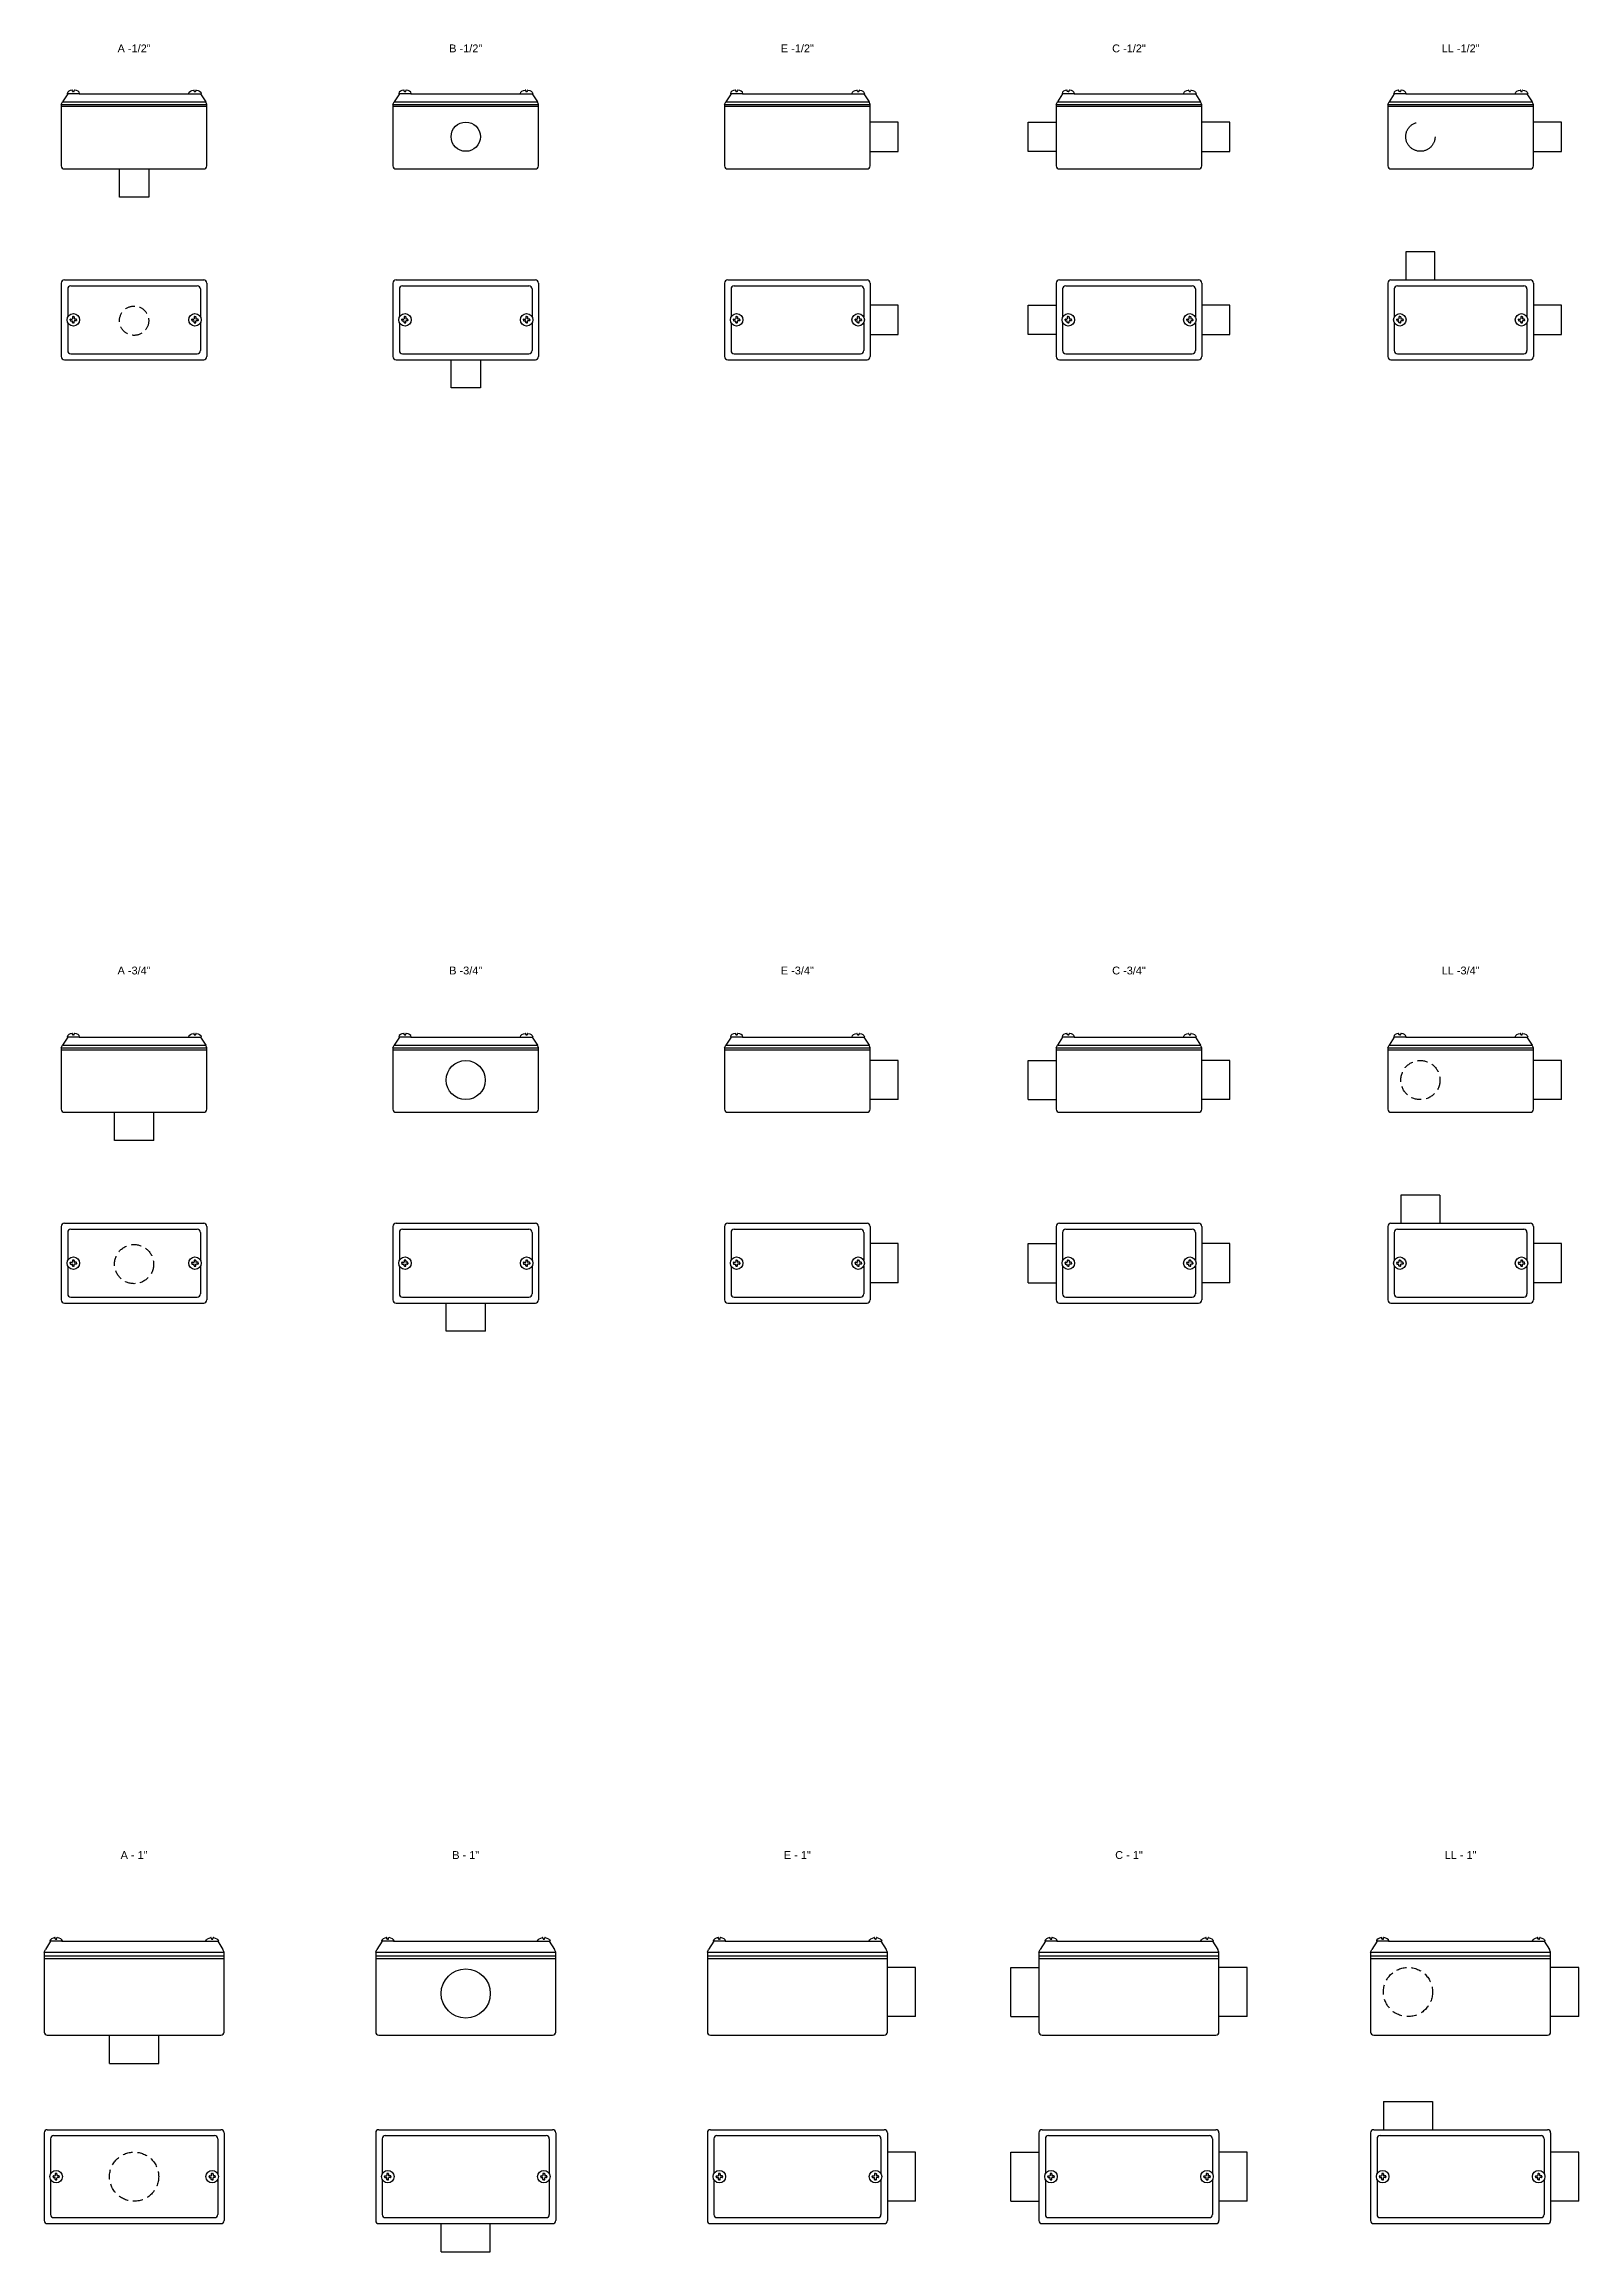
# Model space of a CAD drawing. Header units: millimetres. Extents: x -1637 to 3313, y 823 to 4086.
# Drawn here: x 177 to 1158, y 2667 to 4077 of the extents above; entities that cross this region are included whole.
import ezdxf
from ezdxf.enums import TextEntityAlignment as Align

# ---------------------------------------------------------------- set-up
doc = ezdxf.new("R2010")
doc.units = ezdxf.units.MM
doc.linetypes.add('HIDDEN', pattern=[9.525, 6.35, -3.175])
doc.layers.add('CONDULETE', color=8, linetype='Continuous')
doc.layers.add('FURO VASADO', color=251, linetype='HIDDEN')
doc.styles.get("Standard").update_dxf_attribs({"font": 'arial.ttf'})

msp = doc.modelspace()

# ---------------------------------------------------------------- texts
at = {"color": 1}
for s, p in [('A -1/2"', (234.7, 4074.6)), ('B -1/2"', (446.6, 4074.6)), ('E -1/2"', (658.5, 4074.6)), ('C -1/2"', (870.4, 4074.6)), ('LL -1/2"', (1082.3, 4074.6)), ('A -3/4"', (234.7, 3485.4)), ('B -3/4"', (446.6, 3485.4)), ('E -3/4"', (658.5, 3485.4)), ('C -3/4"', (870.4, 3485.4)), ('LL -3/4"', (1082.3, 3485.4))]:
    msp.add_text(s, height=5, dxfattribs=at).set_placement(p, align=Align.MIDDLE)
for s, p in [('A - 1"', (234.7, 2917.6)), ('B - 1"', (446.6, 2917.6)), ('E - 1"', (658.5, 2917.6)), ('C - 1"', (870.4, 2917.6)), ('LL - 1"', (1082.3, 2917.6))]:
    msp.add_text(s, height=5, dxfattribs=at).set_placement(p, align=Align.CENTER)

# ---------------------------------------------------------------- linework, layer by layer
at = {"layer": 'CONDULETE'}
for p, q in [((188.2, 4038.6), (189, 4040.3)), ((188.2, 4038.6), (188.2, 3999.5)), ((188.2, 4038.6), (281.2, 4038.6)), ((188.2, 4037.5), (281.2, 4037.5)), ((192.3, 4045.5), (189, 4040.3)), ((189, 4040.3), (280.5, 4040.3)), ((199.6, 4045.5), (192.1, 4045.5)), ((195.3, 4047.1), (195.3, 4047.7)), ((195.9, 4047), (195.5, 4047)), ((195.9, 4047), (196.2, 4047)), ((196.4, 4047.1), (196.4, 4047.7)), ((199.6, 4045.5), (269.8, 4045.5)), ((269.8, 4045.5), (277.4, 4045.5)), ((273.1, 4047.1), (273, 4047.7)), ((273.6, 4047), (273.3, 4047)), ((273.6, 4047), (273.9, 4047)), ((274.1, 4047.1), (274.2, 4047.7)), ((277.1, 4045.5), (280.5, 4040.3)), ((281.2, 4038.6), (280.5, 4040.3)), ((281.2, 3999.5), (281.2, 4038.6)), ((400.1, 4038.6), (400.9, 4040.3)), ((400.1, 4038.6), (400.1, 3999.5)), ((400.1, 4038.6), (493.1, 4038.6)), ((400.1, 4037.5), (493.1, 4037.5)), ((404.2, 4045.5), (400.9, 4040.3)), ((400.9, 4040.3), (492.4, 4040.3)), ((411.5, 4045.5), (404, 4045.5)), ((407.2, 4047.1), (407.2, 4047.7)), ((407.8, 4047), (407.4, 4047)), ((407.8, 4047), (408.1, 4047)), ((408.3, 4047.1), (408.3, 4047.7)), ((411.5, 4045.5), (481.7, 4045.5)), ((481.7, 4045.5), (489.3, 4045.5)), ((485, 4047.1), (484.9, 4047.7)), ((485.5, 4047), (485.2, 4047)), ((485.5, 4047), (485.8, 4047)), ((486, 4047.1), (486.1, 4047.7)), ((489, 4045.5), (492.4, 4040.3)), ((493.1, 4038.6), (492.4, 4040.3)), ((493.1, 3999.5), (493.1, 4038.6)), ((612, 4038.6), (612.8, 4040.3)), ((612, 4038.6), (612, 3999.5)), ((612, 4038.6), (705, 4038.6)), ((612, 4037.5), (705, 4037.5)), ((616.1, 4045.5), (612.8, 4040.3)), ((612.8, 4040.3), (704.3, 4040.3)), ((623.4, 4045.5), (615.9, 4045.5)), ((619.1, 4047.1), (619.1, 4047.7)), ((619.7, 4047), (619.3, 4047)), ((619.7, 4047), (620, 4047)), ((620.2, 4047.1), (620.2, 4047.7)), ((623.4, 4045.5), (693.6, 4045.5)), ((693.6, 4045.5), (701.2, 4045.5)), ((696.9, 4047.1), (696.8, 4047.7)), ((697.4, 4047), (697.1, 4047)), ((697.4, 4047), (697.7, 4047)), ((697.9, 4047.1), (698, 4047.7)), ((700.9, 4045.5), (704.3, 4040.3)), ((705, 4038.6), (704.3, 4040.3)), ((705, 3999.5), (705, 4038.6)), ((823.9, 4038.6), (824.7, 4040.3)), ((823.9, 4038.6), (823.9, 3999.5)), ((823.9, 4038.6), (916.9, 4038.6)), ((823.9, 4037.5), (916.9, 4037.5)), ((828, 4045.5), (824.7, 4040.3)), ((824.7, 4040.3), (916.2, 4040.3)), ((835.3, 4045.5), (827.8, 4045.5)), ((831, 4047.1), (831, 4047.7)), ((831.6, 4047), (831.2, 4047)), ((831.6, 4047), (831.9, 4047)), ((832.1, 4047.1), (832.1, 4047.7)), ((835.3, 4045.5), (905.5, 4045.5)), ((905.5, 4045.5), (913.1, 4045.5)), ((908.8, 4047.1), (908.7, 4047.7)), ((909.3, 4047), (909, 4047)), ((909.3, 4047), (909.6, 4047)), ((909.8, 4047.1), (909.9, 4047.7)), ((912.8, 4045.5), (916.2, 4040.3)), ((916.9, 4038.6), (916.2, 4040.3)), ((916.9, 3999.5), (916.9, 4038.6)), ((1035.8, 4038.6), (1036.6, 4040.3)), ((1035.8, 4038.6), (1035.8, 3999.5)), ((1035.8, 4038.6), (1128.8, 4038.6)), ((1035.8, 4037.5), (1128.8, 4037.5)), ((1039.9, 4045.5), (1036.6, 4040.3)), ((1036.6, 4040.3), (1128.1, 4040.3)), ((1047.2, 4045.5), (1039.7, 4045.5)), ((1042.9, 4047.1), (1042.9, 4047.7)), ((1043.5, 4047), (1043.1, 4047)), ((1043.5, 4047), (1043.8, 4047)), ((1044, 4047.1), (1044, 4047.7)), ((1047.2, 4045.5), (1117.4, 4045.5)), ((1117.4, 4045.5), (1125, 4045.5)), ((1120.7, 4047.1), (1120.7, 4047.7)), ((1121.2, 4047), (1120.9, 4047)), ((1121.2, 4047), (1121.5, 4047)), ((1121.7, 4047.1), (1121.8, 4047.7)), ((1124.7, 4045.5), (1128.1, 4040.3)), ((1128.8, 4038.6), (1128.1, 4040.3)), ((1128.8, 3999.5), (1128.8, 4038.6)), ((723, 4027.4), (705, 4027.4)), ((723, 4008.7), (723, 4027.4)), ((805.9, 4008.7), (805.9, 4027.4)), ((805.9, 4027.4), (823.9, 4027.4)), ((934.9, 4027.4), (916.9, 4027.4)), ((934.9, 4008.7), (934.9, 4027.4)), ((1146.8, 4027.4), (1128.8, 4027.4)), ((1146.8, 4008.7), (1146.8, 4027.4)), ((705, 4008.7), (723, 4008.7)), ((823.9, 4008.7), (805.9, 4008.7)), ((916.9, 4008.7), (934.9, 4008.7)), ((1128.8, 4008.7), (1146.8, 4008.7)), ((190.2, 3997.5), (279.2, 3997.5)), ((225.4, 3979.5), (225.4, 3997.5)), ((244.1, 3997.5), (244.1, 3979.5)), ((402.1, 3997.5), (491.1, 3997.5)), ((614, 3997.5), (703, 3997.5)), ((825.9, 3997.5), (914.9, 3997.5)), ((1037.8, 3997.5), (1126.8, 3997.5)), ((244.1, 3979.5), (225.4, 3979.5)), ((1065.9, 3944.6), (1047.2, 3944.6)), ((1047.2, 3944.6), (1047.2, 3926.6)), ((1065.9, 3926.6), (1065.9, 3944.6)), ((188.2, 3924.6), (188.2, 3877.6)), ((190.2, 3926.6), (279.2, 3926.6)), ((194.3, 3922.8), (275.1, 3922.8)), ((281.2, 3924.6), (281.2, 3877.6)), ((400.1, 3924.6), (400.1, 3877.6)), ((402.1, 3926.6), (491.1, 3926.6)), ((406.2, 3922.8), (487, 3922.8)), ((493.1, 3924.6), (493.1, 3877.6)), ((612, 3924.6), (612, 3877.6)), ((614, 3926.6), (703, 3926.6)), ((618.1, 3922.8), (698.9, 3922.8)), ((705, 3924.6), (705, 3877.6)), ((823.9, 3924.6), (823.9, 3877.6)), ((825.9, 3926.6), (914.9, 3926.6)), ((830, 3922.8), (910.8, 3922.8)), ((916.9, 3924.6), (916.9, 3877.6)), ((1035.8, 3924.6), (1035.8, 3877.6)), ((1037.8, 3926.6), (1126.8, 3926.6)), ((1041.9, 3922.8), (1122.7, 3922.8)), ((1128.8, 3924.6), (1128.8, 3877.6)), ((192.3, 3920.8), (192.3, 3902.9)), ((277.1, 3920.8), (277.1, 3902.9)), ((404.2, 3920.8), (404.2, 3902.9)), ((489, 3920.8), (489, 3902.9)), ((616.1, 3920.8), (616.1, 3902.9)), ((700.9, 3920.8), (700.9, 3902.9)), ((723, 3910.4), (705, 3910.4)), ((723, 3891.7), (723, 3910.4)), ((805.9, 3891.7), (805.9, 3910.4)), ((805.9, 3910.4), (823.9, 3910.4)), ((828, 3920.8), (828, 3902.9)), ((912.8, 3920.8), (912.8, 3902.9)), ((934.9, 3910.4), (916.9, 3910.4)), ((934.9, 3891.7), (934.9, 3910.4)), ((1039.9, 3920.8), (1039.9, 3902.9)), ((1124.7, 3920.8), (1124.7, 3902.9)), ((1146.8, 3910.4), (1128.8, 3910.4)), ((1146.8, 3891.7), (1146.8, 3910.4)), ((192.3, 3899.2), (192.3, 3881.4)), ((193.9, 3901.1), (193.9, 3901.4)), ((193.9, 3901.1), (193.9, 3900.7)), ((194.1, 3901.6), (195.1, 3901.6)), ((194.1, 3900.5), (195.1, 3900.5)), ((195.3, 3902.9), (195.3, 3901.8)), ((195.3, 3899.3), (195.3, 3900.3)), ((195.9, 3903.1), (195.5, 3903.1)), ((195.9, 3899.1), (195.5, 3899.1)), ((195.9, 3903.1), (196.2, 3903.1)), ((195.9, 3899.1), (196.2, 3899.1)), ((196.4, 3902.9), (196.4, 3901.8)), ((196.4, 3899.3), (196.4, 3900.3)), ((197.6, 3901.6), (196.6, 3901.6)), ((197.6, 3900.5), (196.6, 3900.5)), ((197.8, 3901.1), (197.8, 3901.4)), ((197.8, 3901.1), (197.8, 3900.7)), ((271.6, 3901.1), (271.6, 3901.4)), ((271.6, 3901.1), (271.6, 3900.7)), ((271.8, 3901.6), (272.9, 3901.6)), ((271.8, 3900.5), (272.9, 3900.5)), ((273, 3902.9), (273, 3901.8)), ((273, 3899.3), (273, 3900.3)), ((273.6, 3903.1), (273.2, 3903.1)), ((273.6, 3899.1), (273.2, 3899.1)), ((273.6, 3903.1), (274, 3903.1)), ((273.6, 3899.1), (274, 3899.1)), ((274.2, 3902.9), (274.2, 3901.8)), ((274.2, 3899.3), (274.2, 3900.3)), ((275.4, 3901.6), (274.3, 3901.6)), ((275.4, 3900.5), (274.3, 3900.5)), ((275.6, 3901.1), (275.6, 3901.4)), ((275.6, 3901.1), (275.6, 3900.7)), ((277.1, 3899.2), (277.1, 3881.4)), ((404.2, 3899.2), (404.2, 3881.4)), ((405.8, 3901.1), (405.8, 3901.4)), ((405.8, 3901.1), (405.8, 3900.7)), ((406, 3901.6), (407, 3901.6)), ((406, 3900.5), (407, 3900.5)), ((407.2, 3902.9), (407.2, 3901.8)), ((407.2, 3899.3), (407.2, 3900.3)), ((407.8, 3903.1), (407.4, 3903.1)), ((407.8, 3899.1), (407.4, 3899.1)), ((407.8, 3903.1), (408.1, 3903.1)), ((407.8, 3899.1), (408.1, 3899.1)), ((408.3, 3902.9), (408.3, 3901.8)), ((408.3, 3899.3), (408.3, 3900.3)), ((409.5, 3901.6), (408.5, 3901.6)), ((409.5, 3900.5), (408.5, 3900.5)), ((409.7, 3901.1), (409.7, 3901.4)), ((409.7, 3901.1), (409.7, 3900.7)), ((483.5, 3901.1), (483.5, 3901.4)), ((483.5, 3901.1), (483.5, 3900.7)), ((483.7, 3901.6), (484.8, 3901.6)), ((483.7, 3900.5), (484.8, 3900.5)), ((484.9, 3902.9), (484.9, 3901.8)), ((484.9, 3899.3), (484.9, 3900.3)), ((485.5, 3903.1), (485.1, 3903.1)), ((485.5, 3899.1), (485.1, 3899.1)), ((485.5, 3903.1), (485.9, 3903.1)), ((485.5, 3899.1), (485.9, 3899.1)), ((486.1, 3902.9), (486.1, 3901.8)), ((486.1, 3899.3), (486.1, 3900.3)), ((487.3, 3901.6), (486.2, 3901.6)), ((487.3, 3900.5), (486.2, 3900.5)), ((487.5, 3901.1), (487.5, 3901.4)), ((487.5, 3901.1), (487.5, 3900.7)), ((489, 3899.2), (489, 3881.4)), ((616.1, 3899.2), (616.1, 3881.4)), ((617.7, 3901.1), (617.7, 3901.4)), ((617.7, 3901.1), (617.7, 3900.7)), ((617.9, 3901.6), (618.9, 3901.6)), ((617.9, 3900.5), (618.9, 3900.5)), ((619.1, 3902.9), (619.1, 3901.8)), ((619.1, 3899.3), (619.1, 3900.3)), ((619.7, 3903.1), (619.3, 3903.1)), ((619.7, 3899.1), (619.3, 3899.1)), ((619.7, 3903.1), (620, 3903.1)), ((619.7, 3899.1), (620, 3899.1)), ((620.2, 3902.9), (620.2, 3901.8)), ((620.2, 3899.3), (620.2, 3900.3)), ((621.5, 3901.6), (620.4, 3901.6)), ((621.5, 3900.5), (620.4, 3900.5)), ((621.7, 3901.1), (621.7, 3901.4)), ((621.7, 3901.1), (621.7, 3900.7)), ((695.4, 3901.1), (695.4, 3901.4)), ((695.4, 3901.1), (695.4, 3900.7)), ((695.6, 3901.6), (696.7, 3901.6)), ((695.6, 3900.5), (696.7, 3900.5)), ((696.8, 3902.9), (696.8, 3901.8)), ((696.8, 3899.3), (696.8, 3900.3)), ((697.4, 3903.1), (697, 3903.1)), ((697.4, 3899.1), (697, 3899.1)), ((697.4, 3903.1), (697.8, 3903.1)), ((697.4, 3899.1), (697.8, 3899.1)), ((698, 3902.9), (698, 3901.8)), ((698, 3899.3), (698, 3900.3)), ((699.2, 3901.6), (698.1, 3901.6)), ((699.2, 3900.5), (698.1, 3900.5)), ((699.4, 3901.1), (699.4, 3901.4)), ((699.4, 3901.1), (699.4, 3900.7)), ((700.9, 3899.2), (700.9, 3881.4)), ((828, 3899.2), (828, 3881.4)), ((829.6, 3901.1), (829.6, 3901.4)), ((829.6, 3901.1), (829.6, 3900.7)), ((829.8, 3901.6), (830.8, 3901.6)), ((829.8, 3900.5), (830.8, 3900.5)), ((831, 3902.9), (831, 3901.8)), ((831, 3899.3), (831, 3900.3)), ((831.6, 3903.1), (831.2, 3903.1)), ((831.6, 3899.1), (831.2, 3899.1)), ((831.6, 3903.1), (831.9, 3903.1)), ((831.6, 3899.1), (831.9, 3899.1)), ((832.1, 3902.9), (832.1, 3901.8)), ((832.1, 3899.3), (832.1, 3900.3)), ((833.4, 3901.6), (832.3, 3901.6)), ((833.4, 3900.5), (832.3, 3900.5)), ((833.6, 3901.1), (833.6, 3901.4)), ((833.6, 3901.1), (833.6, 3900.7)), ((907.3, 3901.1), (907.3, 3901.4)), ((907.3, 3901.1), (907.3, 3900.7)), ((907.5, 3901.6), (908.6, 3901.6)), ((907.5, 3900.5), (908.6, 3900.5)), ((908.7, 3902.9), (908.7, 3901.8)), ((908.7, 3899.3), (908.7, 3900.3)), ((909.3, 3903.1), (908.9, 3903.1)), ((909.3, 3899.1), (908.9, 3899.1)), ((909.3, 3903.1), (909.7, 3903.1)), ((909.3, 3899.1), (909.7, 3899.1)), ((909.9, 3902.9), (909.9, 3901.8)), ((909.9, 3899.3), (909.9, 3900.3)), ((911.1, 3901.6), (910, 3901.6)), ((911.1, 3900.5), (910, 3900.5)), ((911.3, 3901.1), (911.3, 3901.4)), ((911.3, 3901.1), (911.3, 3900.7)), ((912.8, 3899.2), (912.8, 3881.4)), ((1039.9, 3899.2), (1039.9, 3881.4)), ((1041.5, 3901.1), (1041.5, 3901.4)), ((1041.5, 3901.1), (1041.5, 3900.7)), ((1041.7, 3901.6), (1042.7, 3901.6)), ((1041.7, 3900.5), (1042.7, 3900.5)), ((1042.9, 3902.9), (1042.9, 3901.8)), ((1042.9, 3899.3), (1042.9, 3900.3)), ((1043.5, 3903.1), (1043.1, 3903.1)), ((1043.5, 3899.1), (1043.1, 3899.1)), ((1043.5, 3903.1), (1043.8, 3903.1)), ((1043.5, 3899.1), (1043.8, 3899.1)), ((1044, 3902.9), (1044, 3901.8)), ((1044, 3899.3), (1044, 3900.3)), ((1045.3, 3901.6), (1044.2, 3901.6)), ((1045.3, 3900.5), (1044.2, 3900.5)), ((1045.5, 3901.1), (1045.5, 3901.4)), ((1045.5, 3901.1), (1045.5, 3900.7)), ((1119.2, 3901.1), (1119.2, 3901.4)), ((1119.2, 3901.1), (1119.2, 3900.7)), ((1119.4, 3901.6), (1120.5, 3901.6)), ((1119.4, 3900.5), (1120.5, 3900.5)), ((1120.7, 3902.9), (1120.7, 3901.8)), ((1120.7, 3899.3), (1120.7, 3900.3)), ((1121.2, 3903.1), (1120.9, 3903.1)), ((1121.2, 3899.1), (1120.9, 3899.1)), ((1121.2, 3903.1), (1121.6, 3903.1)), ((1121.2, 3899.1), (1121.6, 3899.1)), ((1121.8, 3902.9), (1121.8, 3901.8)), ((1121.8, 3899.3), (1121.8, 3900.3)), ((1123, 3901.6), (1122, 3901.6)), ((1123, 3900.5), (1122, 3900.5)), ((1123.2, 3901.1), (1123.2, 3901.4)), ((1123.2, 3901.1), (1123.2, 3900.7)), ((1124.7, 3899.2), (1124.7, 3881.4)), ((194.3, 3879.4), (275.1, 3879.4)), ((406.2, 3879.4), (487, 3879.4)), ((618.1, 3879.4), (698.9, 3879.4)), ((705, 3891.7), (723, 3891.7)), ((823.9, 3891.7), (805.9, 3891.7)), ((830, 3879.4), (910.8, 3879.4)), ((916.9, 3891.7), (934.9, 3891.7)), ((1041.9, 3879.4), (1122.7, 3879.4)), ((1128.8, 3891.7), (1146.8, 3891.7)), ((190.2, 3875.6), (279.2, 3875.6)), ((402.1, 3875.6), (491.1, 3875.6)), ((437.3, 3857.6), (437.3, 3875.6)), ((456, 3875.6), (456, 3857.6)), ((614, 3875.6), (703, 3875.6)), ((825.9, 3875.6), (914.9, 3875.6)), ((1037.8, 3875.6), (1126.8, 3875.6)), ((456, 3857.6), (437.3, 3857.6)), ((192.3, 3442.7), (189, 3437.5)), ((199.6, 3442.7), (192.1, 3442.7)), ((195.3, 3444.4), (195.3, 3444.9)), ((195.9, 3444.2), (195.5, 3444.2)), ((195.9, 3444.2), (196.2, 3444.2)), ((196.4, 3444.4), (196.4, 3444.9)), ((199.6, 3442.7), (269.8, 3442.7)), ((269.8, 3442.7), (277.4, 3442.7)), ((273.1, 3444.4), (273, 3444.9)), ((273.6, 3444.2), (273.3, 3444.2)), ((273.6, 3444.2), (273.9, 3444.2)), ((274.1, 3444.4), (274.2, 3444.9)), ((277.1, 3442.7), (280.5, 3437.5)), ((404.2, 3442.7), (400.9, 3437.5)), ((411.5, 3442.7), (404, 3442.7)), ((407.2, 3444.4), (407.2, 3444.9)), ((407.8, 3444.2), (407.4, 3444.2)), ((407.8, 3444.2), (408.1, 3444.2)), ((408.3, 3444.4), (408.3, 3444.9)), ((411.5, 3442.7), (481.7, 3442.7)), ((481.7, 3442.7), (489.3, 3442.7)), ((485, 3444.4), (484.9, 3444.9)), ((485.5, 3444.2), (485.2, 3444.2)), ((485.5, 3444.2), (485.8, 3444.2)), ((486, 3444.4), (486.1, 3444.9)), ((489, 3442.7), (492.4, 3437.5)), ((616.1, 3442.7), (612.8, 3437.5)), ((623.4, 3442.7), (615.9, 3442.7)), ((619.1, 3444.4), (619.1, 3444.9)), ((619.7, 3444.2), (619.3, 3444.2)), ((619.7, 3444.2), (620, 3444.2)), ((620.2, 3444.4), (620.2, 3444.9)), ((623.4, 3442.7), (693.6, 3442.7)), ((693.6, 3442.7), (701.2, 3442.7)), ((696.9, 3444.4), (696.8, 3444.9)), ((697.4, 3444.2), (697.1, 3444.2)), ((697.4, 3444.2), (697.7, 3444.2)), ((697.9, 3444.4), (698, 3444.9)), ((700.9, 3442.7), (704.3, 3437.5)), ((828, 3442.7), (824.7, 3437.5)), ((835.3, 3442.7), (827.8, 3442.7)), ((831, 3444.4), (831, 3444.9)), ((831.6, 3444.2), (831.2, 3444.2)), ((831.6, 3444.2), (831.9, 3444.2)), ((832.1, 3444.4), (832.1, 3444.9)), ((835.3, 3442.7), (905.5, 3442.7)), ((905.5, 3442.7), (913.1, 3442.7)), ((908.8, 3444.4), (908.7, 3444.9)), ((909.3, 3444.2), (909, 3444.2)), ((909.3, 3444.2), (909.6, 3444.2)), ((909.8, 3444.4), (909.9, 3444.9)), ((912.8, 3442.7), (916.2, 3437.5)), ((1039.9, 3442.7), (1036.6, 3437.5)), ((1047.2, 3442.7), (1039.7, 3442.7)), ((1042.9, 3444.4), (1042.9, 3444.9)), ((1043.5, 3444.2), (1043.1, 3444.2)), ((1043.5, 3444.2), (1043.8, 3444.2)), ((1044, 3444.4), (1044, 3444.9)), ((1047.2, 3442.7), (1117.4, 3442.7)), ((1117.4, 3442.7), (1125, 3442.7)), ((1120.7, 3444.4), (1120.7, 3444.9)), ((1121.2, 3444.2), (1120.9, 3444.2)), ((1121.2, 3444.2), (1121.5, 3444.2)), ((1121.7, 3444.4), (1121.8, 3444.9)), ((1124.7, 3442.7), (1128.1, 3437.5)), ((188.2, 3435.9), (189, 3437.5)), ((188.2, 3435.9), (188.2, 3396.7)), ((188.2, 3435.9), (281.2, 3435.9)), ((188.2, 3434.7), (281.2, 3434.7)), ((189, 3437.5), (280.5, 3437.5)), ((281.2, 3435.9), (280.5, 3437.5)), ((281.2, 3396.7), (281.2, 3435.9)), ((400.1, 3435.9), (400.9, 3437.5)), ((400.1, 3435.9), (400.1, 3396.7)), ((400.1, 3435.9), (493.1, 3435.9)), ((400.1, 3434.7), (493.1, 3434.7)), ((400.9, 3437.5), (492.4, 3437.5)), ((493.1, 3435.9), (492.4, 3437.5)), ((493.1, 3396.7), (493.1, 3435.9)), ((612, 3435.9), (612.8, 3437.5)), ((612, 3435.9), (612, 3396.7)), ((612, 3435.9), (705, 3435.9)), ((612, 3434.7), (705, 3434.7)), ((612.8, 3437.5), (704.3, 3437.5)), ((705, 3435.9), (704.3, 3437.5)), ((705, 3396.7), (705, 3435.9)), ((823.9, 3435.9), (824.7, 3437.5)), ((823.9, 3435.9), (823.9, 3396.7)), ((823.9, 3435.9), (916.9, 3435.9)), ((823.9, 3434.7), (916.9, 3434.7)), ((824.7, 3437.5), (916.2, 3437.5)), ((916.9, 3435.9), (916.2, 3437.5)), ((916.9, 3396.7), (916.9, 3435.9)), ((1035.8, 3435.9), (1036.6, 3437.5)), ((1035.8, 3435.9), (1035.8, 3396.7)), ((1035.8, 3435.9), (1128.8, 3435.9)), ((1035.8, 3434.7), (1128.8, 3434.7)), ((1036.6, 3437.5), (1128.1, 3437.5)), ((1128.8, 3435.9), (1128.1, 3437.5)), ((1128.8, 3396.7), (1128.8, 3435.9)), ((723, 3427.8), (705, 3427.8)), ((723, 3402.8), (723, 3427.8)), ((805.9, 3427.8), (823.9, 3427.8)), ((805.9, 3402.8), (805.9, 3427.8)), ((934.9, 3427.8), (916.9, 3427.8)), ((934.9, 3402.8), (934.9, 3427.8)), ((1146.8, 3427.8), (1128.8, 3427.8)), ((1146.8, 3402.8), (1146.8, 3427.8)), ((723, 3402.8), (705, 3402.8)), ((805.9, 3402.8), (823.9, 3402.8)), ((934.9, 3402.8), (916.9, 3402.8)), ((1146.8, 3402.8), (1128.8, 3402.8)), ((190.2, 3394.7), (279.2, 3394.7)), ((222.2, 3376.7), (222.2, 3394.7)), ((247.3, 3376.7), (247.3, 3394.7)), ((402.1, 3394.7), (491.1, 3394.7)), ((614, 3394.7), (703, 3394.7)), ((825.9, 3394.7), (914.9, 3394.7)), ((1037.8, 3394.7), (1126.8, 3394.7)), ((247.3, 3376.7), (222.2, 3376.7)), ((1044, 3341.8), (1044, 3323.8)), ((1069.1, 3341.8), (1044, 3341.8)), ((1069.1, 3341.8), (1069.1, 3323.8)), ((188.2, 3321.8), (188.2, 3274.8)), ((190.2, 3323.8), (279.2, 3323.8)), ((192.3, 3318), (192.3, 3300.2)), ((194.3, 3320), (275.1, 3320)), ((277.1, 3318), (277.1, 3300.2)), ((281.2, 3321.8), (281.2, 3274.8)), ((400.1, 3321.8), (400.1, 3274.8)), ((402.1, 3323.8), (491.1, 3323.8)), ((404.2, 3318), (404.2, 3300.2)), ((406.2, 3320), (487, 3320)), ((489, 3318), (489, 3300.2)), ((493.1, 3321.8), (493.1, 3274.8)), ((612, 3321.8), (612, 3274.8)), ((614, 3323.8), (703, 3323.8)), ((616.1, 3318), (616.1, 3300.2)), ((618.1, 3320), (698.9, 3320)), ((700.9, 3318), (700.9, 3300.2)), ((705, 3321.8), (705, 3274.8)), ((823.9, 3321.8), (823.9, 3274.8)), ((825.9, 3323.8), (914.9, 3323.8)), ((828, 3318), (828, 3300.2)), ((830, 3320), (910.8, 3320)), ((912.8, 3318), (912.8, 3300.2)), ((916.9, 3321.8), (916.9, 3274.8)), ((1035.8, 3321.8), (1035.8, 3274.8)), ((1037.8, 3323.8), (1126.8, 3323.8)), ((1039.9, 3318), (1039.9, 3300.2)), ((1041.9, 3320), (1122.7, 3320)), ((1124.7, 3318), (1124.7, 3300.2)), ((1128.8, 3321.8), (1128.8, 3274.8)), ((723, 3310.8), (705, 3310.8)), ((723, 3285.8), (723, 3310.8)), ((805.9, 3310.8), (823.9, 3310.8)), ((805.9, 3285.8), (805.9, 3310.8)), ((934.9, 3310.8), (916.9, 3310.8)), ((934.9, 3285.8), (934.9, 3310.8)), ((1146.8, 3310.8), (1128.8, 3310.8)), ((1146.8, 3285.8), (1146.8, 3310.8)), ((192.3, 3296.4), (192.3, 3278.6)), ((193.9, 3298.3), (193.9, 3298.7)), ((193.9, 3298.3), (193.9, 3297.9)), ((194.1, 3298.9), (195.1, 3298.9)), ((194.1, 3297.7), (195.1, 3297.7)), ((195.3, 3300.1), (195.3, 3299)), ((195.3, 3296.5), (195.3, 3297.6)), ((195.9, 3300.3), (195.5, 3300.3)), ((195.9, 3296.3), (195.5, 3296.3)), ((195.9, 3300.3), (196.2, 3300.3)), ((195.9, 3296.3), (196.2, 3296.3)), ((196.4, 3300.1), (196.4, 3299)), ((196.4, 3296.5), (196.4, 3297.6)), ((197.6, 3298.9), (196.6, 3298.9)), ((197.6, 3297.7), (196.6, 3297.7)), ((197.8, 3298.3), (197.8, 3298.7)), ((197.8, 3298.3), (197.8, 3297.9)), ((271.6, 3298.3), (271.6, 3298.7)), ((271.6, 3298.3), (271.6, 3297.9)), ((271.8, 3298.9), (272.9, 3298.9)), ((271.8, 3297.7), (272.9, 3297.7)), ((273, 3300.1), (273, 3299)), ((273, 3296.5), (273, 3297.6)), ((273.6, 3300.3), (273.2, 3300.3)), ((273.6, 3296.3), (273.2, 3296.3)), ((273.6, 3300.3), (274, 3300.3)), ((273.6, 3296.3), (274, 3296.3)), ((274.2, 3300.1), (274.2, 3299)), ((274.2, 3296.5), (274.2, 3297.6)), ((275.4, 3298.9), (274.3, 3298.9)), ((275.4, 3297.7), (274.3, 3297.7)), ((275.6, 3298.3), (275.6, 3298.7)), ((275.6, 3298.3), (275.6, 3297.9)), ((277.1, 3296.4), (277.1, 3278.6)), ((404.2, 3296.4), (404.2, 3278.6)), ((405.8, 3298.3), (405.8, 3298.7)), ((405.8, 3298.3), (405.8, 3297.9)), ((406, 3298.9), (407, 3298.9)), ((406, 3297.7), (407, 3297.7)), ((407.2, 3300.1), (407.2, 3299)), ((407.2, 3296.5), (407.2, 3297.6)), ((407.8, 3300.3), (407.4, 3300.3)), ((407.8, 3296.3), (407.4, 3296.3)), ((407.8, 3300.3), (408.1, 3300.3)), ((407.8, 3296.3), (408.1, 3296.3)), ((408.3, 3300.1), (408.3, 3299)), ((408.3, 3296.5), (408.3, 3297.6)), ((409.5, 3298.9), (408.5, 3298.9)), ((409.5, 3297.7), (408.5, 3297.7)), ((409.7, 3298.3), (409.7, 3298.7)), ((409.7, 3298.3), (409.7, 3297.9)), ((483.5, 3298.3), (483.5, 3298.7)), ((483.5, 3298.3), (483.5, 3297.9)), ((483.7, 3298.9), (484.8, 3298.9)), ((483.7, 3297.7), (484.8, 3297.7)), ((484.9, 3300.1), (484.9, 3299)), ((484.9, 3296.5), (484.9, 3297.6)), ((485.5, 3300.3), (485.1, 3300.3)), ((485.5, 3296.3), (485.1, 3296.3)), ((485.5, 3300.3), (485.9, 3300.3)), ((485.5, 3296.3), (485.9, 3296.3)), ((486.1, 3300.1), (486.1, 3299)), ((486.1, 3296.5), (486.1, 3297.6)), ((487.3, 3298.9), (486.2, 3298.9)), ((487.3, 3297.7), (486.2, 3297.7)), ((487.5, 3298.3), (487.5, 3298.7)), ((487.5, 3298.3), (487.5, 3297.9)), ((489, 3296.4), (489, 3278.6)), ((616.1, 3296.4), (616.1, 3278.6)), ((617.7, 3298.3), (617.7, 3298.7)), ((617.7, 3298.3), (617.7, 3297.9)), ((617.9, 3298.9), (618.9, 3298.9)), ((617.9, 3297.7), (618.9, 3297.7)), ((619.1, 3300.1), (619.1, 3299)), ((619.1, 3296.5), (619.1, 3297.6)), ((619.7, 3300.3), (619.3, 3300.3)), ((619.7, 3296.3), (619.3, 3296.3)), ((619.7, 3300.3), (620, 3300.3)), ((619.7, 3296.3), (620, 3296.3)), ((620.2, 3300.1), (620.2, 3299)), ((620.2, 3296.5), (620.2, 3297.6)), ((621.5, 3298.9), (620.4, 3298.9)), ((621.5, 3297.7), (620.4, 3297.7)), ((621.7, 3298.3), (621.7, 3298.7)), ((621.7, 3298.3), (621.7, 3297.9)), ((695.4, 3298.3), (695.4, 3298.7)), ((695.4, 3298.3), (695.4, 3297.9)), ((695.6, 3298.9), (696.7, 3298.9)), ((695.6, 3297.7), (696.7, 3297.7)), ((696.8, 3300.1), (696.8, 3299)), ((696.8, 3296.5), (696.8, 3297.6)), ((697.4, 3300.3), (697, 3300.3)), ((697.4, 3296.3), (697, 3296.3)), ((697.4, 3300.3), (697.8, 3300.3)), ((697.4, 3296.3), (697.8, 3296.3)), ((698, 3300.1), (698, 3299)), ((698, 3296.5), (698, 3297.6)), ((699.2, 3298.9), (698.1, 3298.9)), ((699.2, 3297.7), (698.1, 3297.7)), ((699.4, 3298.3), (699.4, 3298.7)), ((699.4, 3298.3), (699.4, 3297.9)), ((700.9, 3296.4), (700.9, 3278.6)), ((828, 3296.4), (828, 3278.6)), ((829.6, 3298.3), (829.6, 3298.7)), ((829.6, 3298.3), (829.6, 3297.9)), ((829.8, 3298.9), (830.8, 3298.9)), ((829.8, 3297.7), (830.8, 3297.7)), ((831, 3300.1), (831, 3299)), ((831, 3296.5), (831, 3297.6)), ((831.6, 3300.3), (831.2, 3300.3)), ((831.6, 3296.3), (831.2, 3296.3)), ((831.6, 3300.3), (831.9, 3300.3)), ((831.6, 3296.3), (831.9, 3296.3)), ((832.1, 3300.1), (832.1, 3299)), ((832.1, 3296.5), (832.1, 3297.6)), ((833.4, 3298.9), (832.3, 3298.9)), ((833.4, 3297.7), (832.3, 3297.7)), ((833.6, 3298.3), (833.6, 3298.7)), ((833.6, 3298.3), (833.6, 3297.9)), ((907.3, 3298.3), (907.3, 3298.7)), ((907.3, 3298.3), (907.3, 3297.9)), ((907.5, 3298.9), (908.6, 3298.9)), ((907.5, 3297.7), (908.6, 3297.7)), ((908.7, 3300.1), (908.7, 3299)), ((908.7, 3296.5), (908.7, 3297.6)), ((909.3, 3300.3), (908.9, 3300.3)), ((909.3, 3296.3), (908.9, 3296.3)), ((909.3, 3300.3), (909.7, 3300.3)), ((909.3, 3296.3), (909.7, 3296.3)), ((909.9, 3300.1), (909.9, 3299)), ((909.9, 3296.5), (909.9, 3297.6)), ((911.1, 3298.9), (910, 3298.9)), ((911.1, 3297.7), (910, 3297.7)), ((911.3, 3298.3), (911.3, 3298.7)), ((911.3, 3298.3), (911.3, 3297.9)), ((912.8, 3296.4), (912.8, 3278.6)), ((1039.9, 3296.4), (1039.9, 3278.6)), ((1041.5, 3298.3), (1041.5, 3298.7)), ((1041.5, 3298.3), (1041.5, 3297.9)), ((1041.7, 3298.9), (1042.7, 3298.9)), ((1041.7, 3297.7), (1042.7, 3297.7)), ((1042.9, 3300.1), (1042.9, 3299)), ((1042.9, 3296.5), (1042.9, 3297.6)), ((1043.5, 3300.3), (1043.1, 3300.3)), ((1043.5, 3296.3), (1043.1, 3296.3)), ((1043.5, 3300.3), (1043.8, 3300.3)), ((1043.5, 3296.3), (1043.8, 3296.3)), ((1044, 3300.1), (1044, 3299)), ((1044, 3296.5), (1044, 3297.6)), ((1045.3, 3298.9), (1044.2, 3298.9)), ((1045.3, 3297.7), (1044.2, 3297.7)), ((1045.5, 3298.3), (1045.5, 3298.7)), ((1045.5, 3298.3), (1045.5, 3297.9)), ((1119.2, 3298.3), (1119.2, 3298.7)), ((1119.2, 3298.3), (1119.2, 3297.9)), ((1119.4, 3298.9), (1120.5, 3298.9)), ((1119.4, 3297.7), (1120.5, 3297.7)), ((1120.7, 3300.1), (1120.7, 3299)), ((1120.7, 3296.5), (1120.7, 3297.6)), ((1121.2, 3300.3), (1120.9, 3300.3)), ((1121.2, 3296.3), (1120.9, 3296.3)), ((1121.2, 3300.3), (1121.6, 3300.3)), ((1121.2, 3296.3), (1121.6, 3296.3)), ((1121.8, 3300.1), (1121.8, 3299)), ((1121.8, 3296.5), (1121.8, 3297.6)), ((1123, 3298.9), (1122, 3298.9)), ((1123, 3297.7), (1122, 3297.7)), ((1123.2, 3298.3), (1123.2, 3298.7)), ((1123.2, 3298.3), (1123.2, 3297.9)), ((1124.7, 3296.4), (1124.7, 3278.6)), ((190.2, 3272.8), (279.2, 3272.8)), ((194.3, 3276.6), (275.1, 3276.6)), ((402.1, 3272.8), (491.1, 3272.8)), ((406.2, 3276.6), (487, 3276.6)), ((434.1, 3254.8), (434.1, 3272.8)), ((459.2, 3254.8), (459.2, 3272.8)), ((614, 3272.8), (703, 3272.8)), ((618.1, 3276.6), (698.9, 3276.6)), ((723, 3285.8), (705, 3285.8)), ((805.9, 3285.8), (823.9, 3285.8)), ((825.9, 3272.8), (914.9, 3272.8)), ((830, 3276.6), (910.8, 3276.6)), ((934.9, 3285.8), (916.9, 3285.8)), ((1037.8, 3272.8), (1126.8, 3272.8)), ((1041.9, 3276.6), (1122.7, 3276.6)), ((1146.8, 3285.8), (1128.8, 3285.8)), ((459.2, 3254.8), (434.1, 3254.8)), ((181.3, 2865), (178, 2859.8)), ((188.6, 2865), (181.1, 2865)), ((184.3, 2866.6), (184.3, 2867.2)), ((184.9, 2866.4), (184.5, 2866.4)), ((184.9, 2866.4), (185.2, 2866.4)), ((185.4, 2866.6), (185.4, 2867.2)), ((188.6, 2865), (280.8, 2865)), ((280.8, 2865), (288.4, 2865)), ((284.1, 2866.6), (284, 2867.2)), ((284.6, 2866.4), (284.3, 2866.4)), ((284.6, 2866.4), (284.9, 2866.4)), ((285.1, 2866.6), (285.2, 2867.2)), ((288.1, 2865), (291.5, 2859.8)), ((393.2, 2865), (389.9, 2859.8)), ((400.5, 2865), (393, 2865)), ((396.2, 2866.6), (396.2, 2867.2)), ((396.8, 2866.4), (396.4, 2866.4)), ((396.8, 2866.4), (397.1, 2866.4)), ((397.3, 2866.6), (397.3, 2867.2)), ((400.5, 2865), (492.7, 2865)), ((492.7, 2865), (500.3, 2865)), ((496, 2866.6), (495.9, 2867.2)), ((496.5, 2866.4), (496.2, 2866.4)), ((496.5, 2866.4), (496.8, 2866.4)), ((497, 2866.6), (497.1, 2867.2)), ((500, 2865), (503.4, 2859.8)), ((605.1, 2865), (601.8, 2859.8)), ((612.4, 2865), (604.9, 2865)), ((608.1, 2866.6), (608.1, 2867.2)), ((608.7, 2866.4), (608.3, 2866.4)), ((608.7, 2866.4), (609, 2866.4)), ((609.2, 2866.6), (609.2, 2867.2)), ((612.4, 2865), (704.6, 2865)), ((704.6, 2865), (712.2, 2865)), ((707.9, 2866.6), (707.8, 2867.2)), ((708.4, 2866.4), (708.1, 2866.4)), ((708.4, 2866.4), (708.7, 2866.4)), ((708.9, 2866.6), (709, 2867.2)), ((711.9, 2865), (715.3, 2859.8)), ((817, 2865), (813.7, 2859.8)), ((824.3, 2865), (816.8, 2865)), ((820, 2866.6), (820, 2867.2)), ((820.6, 2866.4), (820.2, 2866.4)), ((820.6, 2866.4), (820.9, 2866.4)), ((821.1, 2866.6), (821.1, 2867.2)), ((824.3, 2865), (916.5, 2865)), ((916.5, 2865), (924.1, 2865)), ((919.8, 2866.6), (919.7, 2867.2)), ((920.3, 2866.4), (920, 2866.4)), ((920.3, 2866.4), (920.6, 2866.4)), ((920.8, 2866.6), (920.9, 2867.2)), ((923.8, 2865), (927.2, 2859.8)), ((1028.9, 2865), (1025.6, 2859.8)), ((1036.2, 2865), (1028.7, 2865)), ((1031.9, 2866.6), (1031.9, 2867.2)), ((1032.5, 2866.4), (1032.1, 2866.4)), ((1032.5, 2866.4), (1032.8, 2866.4)), ((1033, 2866.6), (1033, 2867.2)), ((1036.2, 2865), (1128.4, 2865)), ((1128.4, 2865), (1136, 2865)), ((1131.7, 2866.6), (1131.7, 2867.2)), ((1132.2, 2866.4), (1131.9, 2866.4)), ((1132.2, 2866.4), (1132.5, 2866.4)), ((1132.7, 2866.6), (1132.8, 2867.2)), ((1135.7, 2865), (1139.1, 2859.8)), ((177.2, 2858.1), (178, 2859.8)), ((177.2, 2858.1), (177.2, 2807)), ((177.2, 2858.1), (292.2, 2858.1)), ((177.2, 2855.7), (292.2, 2855.7)), ((177.2, 2854), (292.2, 2854)), ((292.2, 2858.1), (291.5, 2859.8)), ((292.2, 2807), (292.2, 2858.1)), ((389.1, 2858.1), (389.9, 2859.8)), ((389.1, 2858.1), (389.1, 2807)), ((389.1, 2858.1), (504.1, 2858.1)), ((389.1, 2855.7), (504.1, 2855.7)), ((389.1, 2854), (504.1, 2854)), ((504.1, 2858.1), (503.4, 2859.8)), ((504.1, 2807), (504.1, 2858.1)), ((601, 2858.1), (601.8, 2859.8)), ((601, 2858.1), (601, 2807)), ((601, 2858.1), (716, 2858.1)), ((601, 2855.7), (716, 2855.7)), ((601, 2854), (716, 2854)), ((716, 2858.1), (715.3, 2859.8)), ((716, 2807), (716, 2858.1)), ((812.9, 2858.1), (813.7, 2859.8)), ((812.9, 2858.1), (812.9, 2807)), ((812.9, 2858.1), (927.9, 2858.1)), ((812.9, 2855.7), (927.9, 2855.7)), ((812.9, 2854), (927.9, 2854)), ((927.9, 2858.1), (927.2, 2859.8)), ((927.9, 2807), (927.9, 2858.1)), ((1024.8, 2858.1), (1025.6, 2859.8)), ((1024.8, 2858.1), (1024.8, 2807)), ((1024.8, 2858.1), (1139.8, 2858.1)), ((1024.8, 2855.7), (1139.8, 2855.7)), ((1024.8, 2854), (1139.8, 2854)), ((1139.8, 2858.1), (1139.1, 2859.8)), ((1139.8, 2807), (1139.8, 2858.1)), ((734, 2848.3), (716, 2848.3)), ((734, 2816.9), (734, 2848.3)), ((794.9, 2848.3), (812.9, 2848.3)), ((794.9, 2816.9), (794.9, 2848.3)), ((945.9, 2848.3), (927.9, 2848.3)), ((945.9, 2816.9), (945.9, 2848.3)), ((1157.8, 2848.3), (1139.8, 2848.3)), ((1157.8, 2816.9), (1157.8, 2848.3)), ((734, 2816.9), (716, 2816.9)), ((794.9, 2816.9), (812.9, 2816.9)), ((945.9, 2816.9), (927.9, 2816.9)), ((1157.8, 2816.9), (1139.8, 2816.9)), ((179.2, 2805), (290.2, 2805)), ((219, 2787), (219, 2805)), ((250.4, 2787), (250.4, 2805)), ((391.1, 2805), (502.1, 2805)), ((603, 2805), (714, 2805)), ((814.9, 2805), (925.9, 2805)), ((1026.8, 2805), (1137.8, 2805)), ((219, 2787), (250.4, 2787)), ((1033, 2762.6), (1033, 2744.6)), ((1033, 2762.6), (1064.4, 2762.6)), ((1064.4, 2762.6), (1064.4, 2744.6)), ((177.2, 2742.6), (177.2, 2686.6)), ((179.2, 2744.6), (290.2, 2744.6)), ((181.3, 2738.8), (181.3, 2716.4)), ((183.3, 2740.8), (286.1, 2740.8)), ((288.1, 2738.8), (288.1, 2716.4)), ((292.2, 2742.6), (292.2, 2686.6)), ((389.1, 2742.6), (389.1, 2686.6)), ((391.1, 2744.6), (502.1, 2744.6)), ((393.2, 2738.8), (393.2, 2716.4)), ((395.2, 2740.8), (498, 2740.8)), ((500, 2738.8), (500, 2716.4)), ((504.1, 2742.6), (504.1, 2686.6)), ((601, 2742.6), (601, 2686.6)), ((603, 2744.6), (714, 2744.6)), ((605.1, 2738.8), (605.1, 2716.4)), ((607.1, 2740.8), (709.9, 2740.8)), ((711.9, 2738.8), (711.9, 2716.4)), ((716, 2742.6), (716, 2686.6)), ((812.9, 2742.6), (812.9, 2686.6)), ((814.9, 2744.6), (925.9, 2744.6)), ((817, 2738.8), (817, 2716.4)), ((819, 2740.8), (921.8, 2740.8)), ((923.8, 2738.8), (923.8, 2716.4)), ((927.9, 2742.6), (927.9, 2686.6)), ((1024.8, 2742.6), (1024.8, 2686.6)), ((1026.8, 2744.6), (1137.8, 2744.6)), ((1028.9, 2738.8), (1028.9, 2716.4)), ((1030.9, 2740.8), (1133.7, 2740.8)), ((1135.7, 2738.8), (1135.7, 2716.4)), ((1139.8, 2742.6), (1139.8, 2686.6)), ((734, 2730.3), (716, 2730.3)), ((734, 2698.9), (734, 2730.3)), ((794.9, 2730.3), (812.9, 2730.3)), ((794.9, 2698.9), (794.9, 2730.3)), ((945.9, 2730.3), (927.9, 2730.3)), ((945.9, 2698.9), (945.9, 2730.3)), ((1157.8, 2730.3), (1139.8, 2730.3)), ((1157.8, 2698.9), (1157.8, 2730.3)), ((181.3, 2712.7), (181.3, 2690.4)), ((182.9, 2714.6), (182.9, 2714.9)), ((182.9, 2714.6), (182.9, 2714.2)), ((183.1, 2715.1), (184.1, 2715.1)), ((183.1, 2714), (184.1, 2714)), ((184.3, 2716.4), (184.3, 2715.3)), ((184.3, 2712.8), (184.3, 2713.8)), ((184.9, 2716.6), (184.5, 2716.6)), ((184.9, 2712.6), (184.5, 2712.6)), ((184.9, 2716.6), (185.2, 2716.6)), ((184.9, 2712.6), (185.2, 2712.6)), ((185.4, 2716.4), (185.4, 2715.3)), ((185.4, 2712.8), (185.4, 2713.8)), ((186.6, 2715.1), (185.6, 2715.1)), ((186.6, 2714), (185.6, 2714)), ((186.8, 2714.6), (186.8, 2714.9)), ((186.8, 2714.6), (186.8, 2714.2)), ((282.6, 2714.6), (282.6, 2714.9)), ((282.6, 2714.6), (282.6, 2714.2)), ((282.8, 2715.1), (283.9, 2715.1)), ((282.8, 2714), (283.9, 2714)), ((284, 2716.4), (284, 2715.3)), ((284, 2712.8), (284, 2713.8)), ((284.6, 2716.6), (284.2, 2716.6)), ((284.6, 2712.6), (284.2, 2712.6)), ((284.6, 2716.6), (285, 2716.6)), ((284.6, 2712.6), (285, 2712.6)), ((285.2, 2716.4), (285.2, 2715.3)), ((285.2, 2712.8), (285.2, 2713.8)), ((286.4, 2715.1), (285.3, 2715.1)), ((286.4, 2714), (285.3, 2714)), ((286.6, 2714.6), (286.6, 2714.9)), ((286.6, 2714.6), (286.6, 2714.2)), ((288.1, 2712.7), (288.1, 2690.4)), ((393.2, 2712.7), (393.2, 2690.4)), ((394.8, 2714.6), (394.8, 2714.9)), ((394.8, 2714.6), (394.8, 2714.2)), ((395, 2715.1), (396, 2715.1)), ((395, 2714), (396, 2714)), ((396.2, 2716.4), (396.2, 2715.3)), ((396.2, 2712.8), (396.2, 2713.8)), ((396.8, 2716.6), (396.4, 2716.6)), ((396.8, 2712.6), (396.4, 2712.6)), ((396.8, 2716.6), (397.1, 2716.6)), ((396.8, 2712.6), (397.1, 2712.6)), ((397.3, 2716.4), (397.3, 2715.3)), ((397.3, 2712.8), (397.3, 2713.8)), ((398.5, 2715.1), (397.5, 2715.1)), ((398.5, 2714), (397.5, 2714)), ((398.7, 2714.6), (398.7, 2714.9)), ((398.7, 2714.6), (398.7, 2714.2)), ((494.5, 2714.6), (494.5, 2714.9)), ((494.5, 2714.6), (494.5, 2714.2)), ((494.7, 2715.1), (495.8, 2715.1)), ((494.7, 2714), (495.8, 2714)), ((495.9, 2716.4), (495.9, 2715.3)), ((495.9, 2712.8), (495.9, 2713.8)), ((496.5, 2716.6), (496.1, 2716.6)), ((496.5, 2712.6), (496.1, 2712.6)), ((496.5, 2716.6), (496.9, 2716.6)), ((496.5, 2712.6), (496.9, 2712.6)), ((497.1, 2716.4), (497.1, 2715.3)), ((497.1, 2712.8), (497.1, 2713.8)), ((498.3, 2715.1), (497.2, 2715.1)), ((498.3, 2714), (497.2, 2714)), ((498.5, 2714.6), (498.5, 2714.9)), ((498.5, 2714.6), (498.5, 2714.2)), ((500, 2712.7), (500, 2690.4)), ((605.1, 2712.7), (605.1, 2690.4)), ((606.7, 2714.6), (606.7, 2714.9)), ((606.7, 2714.6), (606.7, 2714.2)), ((606.9, 2715.1), (607.9, 2715.1)), ((606.9, 2714), (607.9, 2714)), ((608.1, 2716.4), (608.1, 2715.3)), ((608.1, 2712.8), (608.1, 2713.8)), ((608.7, 2716.6), (608.3, 2716.6)), ((608.7, 2712.6), (608.3, 2712.6)), ((608.7, 2716.6), (609, 2716.6)), ((608.7, 2712.6), (609, 2712.6)), ((609.2, 2716.4), (609.2, 2715.3)), ((609.2, 2712.8), (609.2, 2713.8)), ((610.5, 2715.1), (609.4, 2715.1)), ((610.5, 2714), (609.4, 2714)), ((610.7, 2714.6), (610.7, 2714.9)), ((610.7, 2714.6), (610.7, 2714.2)), ((706.4, 2714.6), (706.4, 2714.9)), ((706.4, 2714.6), (706.4, 2714.2)), ((706.6, 2715.1), (707.7, 2715.1)), ((706.6, 2714), (707.7, 2714)), ((707.8, 2716.4), (707.8, 2715.3)), ((707.8, 2712.8), (707.8, 2713.8)), ((708.4, 2716.6), (708, 2716.6)), ((708.4, 2712.6), (708, 2712.6)), ((708.4, 2716.6), (708.8, 2716.6)), ((708.4, 2712.6), (708.8, 2712.6)), ((709, 2716.4), (709, 2715.3)), ((709, 2712.8), (709, 2713.8)), ((710.2, 2715.1), (709.1, 2715.1)), ((710.2, 2714), (709.1, 2714)), ((710.4, 2714.6), (710.4, 2714.9)), ((710.4, 2714.6), (710.4, 2714.2)), ((711.9, 2712.7), (711.9, 2690.4)), ((817, 2712.7), (817, 2690.4)), ((818.6, 2714.6), (818.6, 2714.9)), ((818.6, 2714.6), (818.6, 2714.2)), ((818.8, 2715.1), (819.8, 2715.1)), ((818.8, 2714), (819.8, 2714)), ((820, 2716.4), (820, 2715.3)), ((820, 2712.8), (820, 2713.8)), ((820.6, 2716.6), (820.2, 2716.6)), ((820.6, 2712.6), (820.2, 2712.6)), ((820.6, 2716.6), (820.9, 2716.6)), ((820.6, 2712.6), (820.9, 2712.6)), ((821.1, 2716.4), (821.1, 2715.3)), ((821.1, 2712.8), (821.1, 2713.8)), ((822.4, 2715.1), (821.3, 2715.1)), ((822.4, 2714), (821.3, 2714)), ((822.6, 2714.6), (822.6, 2714.9)), ((822.6, 2714.6), (822.6, 2714.2)), ((918.3, 2714.6), (918.3, 2714.9)), ((918.3, 2714.6), (918.3, 2714.2)), ((918.5, 2715.1), (919.6, 2715.1)), ((918.5, 2714), (919.6, 2714)), ((919.7, 2716.4), (919.7, 2715.3)), ((919.7, 2712.8), (919.7, 2713.8)), ((920.3, 2716.6), (919.9, 2716.6)), ((920.3, 2712.6), (919.9, 2712.6)), ((920.3, 2716.6), (920.7, 2716.6)), ((920.3, 2712.6), (920.7, 2712.6)), ((920.9, 2716.4), (920.9, 2715.3)), ((920.9, 2712.8), (920.9, 2713.8)), ((922.1, 2715.1), (921, 2715.1)), ((922.1, 2714), (921, 2714)), ((922.3, 2714.6), (922.3, 2714.9)), ((922.3, 2714.6), (922.3, 2714.2)), ((923.8, 2712.7), (923.8, 2690.4)), ((1028.9, 2712.7), (1028.9, 2690.4)), ((1030.5, 2714.6), (1030.5, 2714.9)), ((1030.5, 2714.6), (1030.5, 2714.2)), ((1030.7, 2715.1), (1031.7, 2715.1)), ((1030.7, 2714), (1031.7, 2714)), ((1031.9, 2716.4), (1031.9, 2715.3)), ((1031.9, 2712.8), (1031.9, 2713.8)), ((1032.5, 2716.6), (1032.1, 2716.6)), ((1032.5, 2712.6), (1032.1, 2712.6)), ((1032.5, 2716.6), (1032.8, 2716.6)), ((1032.5, 2712.6), (1032.8, 2712.6)), ((1033, 2716.4), (1033, 2715.3)), ((1033, 2712.8), (1033, 2713.8)), ((1034.3, 2715.1), (1033.2, 2715.1)), ((1034.3, 2714), (1033.2, 2714)), ((1034.5, 2714.6), (1034.5, 2714.9)), ((1034.5, 2714.6), (1034.5, 2714.2)), ((1130.2, 2714.6), (1130.2, 2714.9)), ((1130.2, 2714.6), (1130.2, 2714.2)), ((1130.4, 2715.1), (1131.5, 2715.1)), ((1130.4, 2714), (1131.5, 2714)), ((1131.7, 2716.4), (1131.7, 2715.3)), ((1131.7, 2712.8), (1131.7, 2713.8)), ((1132.2, 2716.6), (1131.9, 2716.6)), ((1132.2, 2712.6), (1131.9, 2712.6)), ((1132.2, 2716.6), (1132.6, 2716.6)), ((1132.2, 2712.6), (1132.6, 2712.6)), ((1132.8, 2716.4), (1132.8, 2715.3)), ((1132.8, 2712.8), (1132.8, 2713.8)), ((1134, 2715.1), (1133, 2715.1)), ((1134, 2714), (1133, 2714)), ((1134.2, 2714.6), (1134.2, 2714.9)), ((1134.2, 2714.6), (1134.2, 2714.2)), ((1135.7, 2712.7), (1135.7, 2690.4)), ((181.3, 2708.2), (181.3, 2690.4)), ((288.1, 2708.2), (288.1, 2690.4)), ((393.2, 2708.2), (393.2, 2690.4)), ((500, 2708.2), (500, 2690.4)), ((605.1, 2708.2), (605.1, 2690.4)), ((711.9, 2708.2), (711.9, 2690.4)), ((734, 2698.9), (716, 2698.9)), ((794.9, 2698.9), (812.9, 2698.9)), ((817, 2708.2), (817, 2690.4)), ((923.8, 2708.2), (923.8, 2690.4)), ((945.9, 2698.9), (927.9, 2698.9)), ((1028.9, 2708.2), (1028.9, 2690.4)), ((1135.7, 2708.2), (1135.7, 2690.4)), ((1157.8, 2698.9), (1139.8, 2698.9)), ((179.2, 2684.6), (290.2, 2684.6)), ((183.3, 2688.4), (286.1, 2688.4)), ((391.1, 2684.6), (502.1, 2684.6)), ((395.2, 2688.4), (498, 2688.4)), ((430.9, 2666.6), (430.9, 2684.6)), ((462.3, 2666.6), (462.3, 2684.6)), ((603, 2684.6), (714, 2684.6)), ((607.1, 2688.4), (709.9, 2688.4)), ((814.9, 2684.6), (925.9, 2684.6)), ((819, 2688.4), (921.8, 2688.4)), ((1026.8, 2684.6), (1137.8, 2684.6)), ((1030.9, 2688.4), (1133.7, 2688.4)), ((430.9, 2666.6), (462.3, 2666.6))]:
    msp.add_line(p, q, dxfattribs=at)
for centre, radius in [((446.6, 4018.1), 9.35), ((195.9, 3901.1), 3.99), ((273.6, 3901.1), 3.99), ((407.8, 3901.1), 3.99), ((485.5, 3901.1), 3.99), ((619.7, 3901.1), 3.99), ((697.4, 3901.1), 3.99), ((831.6, 3901.1), 3.99), ((909.3, 3901.1), 3.99), ((1043.5, 3901.1), 3.99), ((1121.2, 3901.1), 3.99), ((446.6, 3415.3), 12.5), ((195.9, 3298.3), 3.99), ((273.6, 3298.3), 3.99), ((407.8, 3298.3), 3.99), ((485.5, 3298.3), 3.99), ((619.7, 3298.3), 3.99), ((697.4, 3298.3), 3.99), ((831.6, 3298.3), 3.99), ((909.3, 3298.3), 3.99), ((1043.5, 3298.3), 3.99), ((1121.2, 3298.3), 3.99), ((446.6, 2831.6), 15.7), ((184.9, 2714.6), 3.99), ((284.6, 2714.6), 3.99), ((396.8, 2714.6), 3.99), ((496.5, 2714.6), 3.99), ((608.7, 2714.6), 3.99), ((708.4, 2714.6), 3.99), ((820.6, 2714.6), 3.99), ((920.3, 2714.6), 3.99), ((1032.5, 2714.6), 3.99), ((1132.2, 2714.6), 3.99)]:
    msp.add_circle(centre, radius, dxfattribs=at)
for centre, radius, start, end in [((192.1, 4045.7), 0.2, 170.9615, 270), ((195.1, 4047.7), 0.2, 5.1527, 97.0004), ((195.5, 4047.2), 0.2, 185.1527, 270), ((196.2, 4047.2), 0.2, 270, 354.8473), ((196.6, 4047.7), 0.2, 82.9996, 174.8473), ((199.6, 4045.7), 0.2, 270, 9.0385), ((269.8, 4045.7), 0.2, 170.9615, 270), ((272.8, 4047.7), 0.2, 5.1527, 97.0004), ((273.3, 4047.2), 0.2, 185.1527, 270), ((273.9, 4047.2), 0.2, 270, 354.8473), ((274.4, 4047.7), 0.2, 82.9996, 174.8473), ((277.4, 4045.7), 0.2, 270, 9.0385), ((404, 4045.7), 0.2, 170.9615, 270), ((407, 4047.7), 0.2, 5.1527, 97.0004), ((407.4, 4047.2), 0.2, 185.1527, 270), ((408.1, 4047.2), 0.2, 270, 354.8473), ((408.5, 4047.7), 0.2, 82.9996, 174.8473), ((411.5, 4045.7), 0.2, 270, 9.0385), ((481.7, 4045.7), 0.2, 170.9615, 270), ((484.7, 4047.7), 0.2, 5.1527, 97.0004), ((485.2, 4047.2), 0.2, 185.1527, 270), ((485.8, 4047.2), 0.2, 270, 354.8473), ((486.3, 4047.7), 0.2, 82.9996, 174.8473), ((489.3, 4045.7), 0.2, 270, 9.0385), ((615.9, 4045.7), 0.2, 170.9615, 270), ((618.9, 4047.7), 0.2, 5.1527, 97.0004), ((619.3, 4047.2), 0.2, 185.1527, 270), ((620, 4047.2), 0.2, 270, 354.8473), ((620.4, 4047.7), 0.2, 82.9996, 174.8473), ((623.4, 4045.7), 0.2, 270, 9.0385), ((693.6, 4045.7), 0.2, 170.9615, 270), ((696.6, 4047.7), 0.2, 5.1527, 97.0004), ((697.1, 4047.2), 0.2, 185.1527, 270), ((697.7, 4047.2), 0.2, 270, 354.8473), ((698.2, 4047.7), 0.2, 82.9996, 174.8473), ((701.2, 4045.7), 0.2, 270, 9.0385), ((827.8, 4045.7), 0.2, 170.9615, 270), ((830.8, 4047.7), 0.2, 5.1527, 97.0004), ((831.2, 4047.2), 0.2, 185.1527, 270), ((831.9, 4047.2), 0.2, 270, 354.8473), ((832.3, 4047.7), 0.2, 82.9996, 174.8473), ((835.3, 4045.7), 0.2, 270, 9.0385), ((905.5, 4045.7), 0.2, 170.9615, 270), ((908.5, 4047.7), 0.2, 5.1527, 97.0004), ((909, 4047.2), 0.2, 185.1527, 270), ((909.6, 4047.2), 0.2, 270, 354.8473), ((910.1, 4047.7), 0.2, 82.9996, 174.8473), ((913.1, 4045.7), 0.2, 270, 9.0385), ((1039.7, 4045.7), 0.2, 170.9615, 270), ((1042.7, 4047.7), 0.2, 5.1527, 97.0004), ((1043.1, 4047.2), 0.2, 185.1527, 270), ((1043.8, 4047.2), 0.2, 270, 354.8473), ((1044.2, 4047.7), 0.2, 82.9996, 174.8473), ((1047.2, 4045.7), 0.2, 270, 9.0385), ((1117.4, 4045.7), 0.2, 170.9615, 270), ((1120.5, 4047.7), 0.2, 5.1527, 97.0004), ((1120.9, 4047.2), 0.2, 185.1527, 270), ((1121.5, 4047.2), 0.2, 270, 354.8473), ((1122, 4047.7), 0.2, 82.9996, 174.8473), ((1125, 4045.7), 0.2, 270, 9.0385), ((190.2, 3999.5), 2, 180, 270), ((279.2, 3999.5), 2, 270, 0), ((402.1, 3999.5), 2, 180, 270), ((491.1, 3999.5), 2, 270, 0), ((614, 3999.5), 2, 180, 270), ((703, 3999.5), 2, 270, 0), ((825.9, 3999.5), 2, 180, 270), ((914.9, 3999.5), 2, 270, 0), ((1037.8, 3999.5), 2, 180, 270), ((1126.8, 3999.5), 2, 270, 0), ((190.2, 3924.6), 2, 90, 180), ((194.3, 3920.8), 2, 90, 180), ((275.1, 3920.8), 2, 0, 90), ((279.2, 3924.6), 2, 0, 90), ((402.1, 3924.6), 2, 90, 180), ((406.2, 3920.8), 2, 90, 180), ((487, 3920.8), 2, 0, 90), ((491.1, 3924.6), 2, 0, 90), ((614, 3924.6), 2, 90, 180), ((618.1, 3920.8), 2, 90, 180), ((698.9, 3920.8), 2, 0, 90), ((703, 3924.6), 2, 0, 90), ((825.9, 3924.6), 2, 90, 180), ((830, 3920.8), 2, 90, 180), ((910.8, 3920.8), 2, 0, 90), ((914.9, 3924.6), 2, 0, 90), ((1037.8, 3924.6), 2, 90, 180), ((1041.9, 3920.8), 2, 90, 180), ((1122.7, 3920.8), 2, 0, 90), ((1126.8, 3924.6), 2, 0, 90), ((194.1, 3901.4), 0.2, 90, 180), ((194.1, 3900.7), 0.2, 180, 270), ((195.1, 3901.8), 0.16, 270, 0), ((195.1, 3900.3), 0.16, 0, 90), ((195.5, 3902.9), 0.2, 90, 180), ((195.5, 3899.3), 0.2, 180, 270), ((196.2, 3902.9), 0.2, 0, 90), ((196.2, 3899.3), 0.2, 270, 0), ((196.6, 3901.8), 0.16, 180, 270), ((196.6, 3900.3), 0.16, 90, 180), ((197.6, 3901.4), 0.2, 0, 90), ((197.6, 3900.7), 0.2, 270, 0), ((271.8, 3901.4), 0.2, 90, 180), ((271.8, 3900.7), 0.2, 180, 270), ((272.9, 3901.8), 0.16, 270, 0), ((272.9, 3900.3), 0.16, 0, 90), ((273.2, 3902.9), 0.2, 90, 180), ((273.2, 3899.3), 0.2, 180, 270), ((274, 3902.9), 0.2, 0, 90), ((274, 3899.3), 0.2, 270, 0), ((274.3, 3901.8), 0.16, 180, 270), ((274.3, 3900.3), 0.16, 90, 180), ((275.4, 3901.4), 0.2, 0, 90), ((275.4, 3900.7), 0.2, 270, 0), ((406, 3901.4), 0.2, 90, 180), ((406, 3900.7), 0.2, 180, 270), ((407, 3901.8), 0.16, 270, 0), ((407, 3900.3), 0.16, 0, 90), ((407.4, 3902.9), 0.2, 90, 180), ((407.4, 3899.3), 0.2, 180, 270), ((408.1, 3902.9), 0.2, 0, 90), ((408.1, 3899.3), 0.2, 270, 0), ((408.5, 3901.8), 0.16, 180, 270), ((408.5, 3900.3), 0.16, 90, 180), ((409.5, 3901.4), 0.2, 0, 90), ((409.5, 3900.7), 0.2, 270, 0), ((483.7, 3901.4), 0.2, 90, 180), ((483.7, 3900.7), 0.2, 180, 270), ((484.8, 3901.8), 0.16, 270, 0), ((484.8, 3900.3), 0.16, 0, 90), ((485.1, 3902.9), 0.2, 90, 180), ((485.1, 3899.3), 0.2, 180, 270), ((485.9, 3902.9), 0.2, 0, 90), ((485.9, 3899.3), 0.2, 270, 0), ((486.2, 3901.8), 0.16, 180, 270), ((486.2, 3900.3), 0.16, 90, 180), ((487.3, 3901.4), 0.2, 0, 90), ((487.3, 3900.7), 0.2, 270, 0), ((617.9, 3901.4), 0.2, 90, 180), ((617.9, 3900.7), 0.2, 180, 270), ((618.9, 3901.8), 0.16, 270, 0), ((618.9, 3900.3), 0.16, 0, 90), ((619.3, 3902.9), 0.2, 90, 180), ((619.3, 3899.3), 0.2, 180, 270), ((620, 3902.9), 0.2, 0, 90), ((620, 3899.3), 0.2, 270, 0), ((620.4, 3901.8), 0.16, 180, 270), ((620.4, 3900.3), 0.16, 90, 180), ((621.5, 3901.4), 0.2, 0, 90), ((621.5, 3900.7), 0.2, 270, 0), ((695.6, 3901.4), 0.2, 90, 180), ((695.6, 3900.7), 0.2, 180, 270), ((696.7, 3901.8), 0.16, 270, 0), ((696.7, 3900.3), 0.16, 0, 90), ((697, 3902.9), 0.2, 90, 180), ((697, 3899.3), 0.2, 180, 270), ((697.8, 3902.9), 0.2, 0, 90), ((697.8, 3899.3), 0.2, 270, 0), ((698.1, 3901.8), 0.16, 180, 270), ((698.1, 3900.3), 0.16, 90, 180), ((699.2, 3901.4), 0.2, 0, 90), ((699.2, 3900.7), 0.2, 270, 0), ((829.8, 3901.4), 0.2, 90, 180), ((829.8, 3900.7), 0.2, 180, 270), ((830.8, 3901.8), 0.16, 270, 0), ((830.8, 3900.3), 0.16, 0, 90), ((831.2, 3902.9), 0.2, 90, 180), ((831.2, 3899.3), 0.2, 180, 270), ((831.9, 3902.9), 0.2, 0, 90), ((831.9, 3899.3), 0.2, 270, 0), ((832.3, 3901.8), 0.16, 180, 270), ((832.3, 3900.3), 0.16, 90, 180), ((833.4, 3901.4), 0.2, 0, 90), ((833.4, 3900.7), 0.2, 270, 0), ((907.5, 3901.4), 0.2, 90, 180), ((907.5, 3900.7), 0.2, 180, 270), ((908.6, 3901.8), 0.16, 270, 0), ((908.6, 3900.3), 0.16, 0, 90), ((908.9, 3902.9), 0.2, 90, 180), ((908.9, 3899.3), 0.2, 180, 270), ((909.7, 3902.9), 0.2, 0, 90), ((909.7, 3899.3), 0.2, 270, 0), ((910, 3901.8), 0.16, 180, 270), ((910, 3900.3), 0.16, 90, 180), ((911.1, 3901.4), 0.2, 0, 90), ((911.1, 3900.7), 0.2, 270, 0), ((1041.7, 3901.4), 0.2, 90, 180), ((1041.7, 3900.7), 0.2, 180, 270), ((1042.7, 3901.8), 0.16, 270, 0), ((1042.7, 3900.3), 0.16, 0, 90), ((1043.1, 3902.9), 0.2, 90, 180), ((1043.1, 3899.3), 0.2, 180, 270), ((1043.8, 3902.9), 0.2, 0, 90), ((1043.8, 3899.3), 0.2, 270, 0), ((1044.2, 3901.8), 0.16, 180, 270), ((1044.2, 3900.3), 0.16, 90, 180), ((1045.3, 3901.4), 0.2, 0, 90), ((1045.3, 3900.7), 0.2, 270, 0), ((1119.4, 3901.4), 0.2, 90, 180), ((1119.4, 3900.7), 0.2, 180, 270), ((1120.5, 3901.8), 0.16, 270, 0), ((1120.5, 3900.3), 0.16, 0, 90), ((1120.9, 3902.9), 0.2, 90, 180), ((1120.9, 3899.3), 0.2, 180, 270), ((1121.6, 3902.9), 0.2, 0, 90), ((1121.6, 3899.3), 0.2, 270, 0), ((1122, 3901.8), 0.16, 180, 270), ((1122, 3900.3), 0.16, 90, 180), ((1123, 3901.4), 0.2, 0, 90), ((1123, 3900.7), 0.2, 270, 0), ((194.3, 3881.4), 2, 180, 270), ((275.1, 3881.4), 2, 270, 0), ((406.2, 3881.4), 2, 180, 270), ((487, 3881.4), 2, 270, 0), ((618.1, 3881.4), 2, 180, 270), ((698.9, 3881.4), 2, 270, 0), ((830, 3881.4), 2, 180, 270), ((910.8, 3881.4), 2, 270, 0), ((1041.9, 3881.4), 2, 180, 270), ((1122.7, 3881.4), 2, 270, 0), ((190.2, 3877.6), 2, 180, 270), ((279.2, 3877.6), 2, 270, 0), ((402.1, 3877.6), 2, 180, 270), ((491.1, 3877.6), 2, 270, 0), ((614, 3877.6), 2, 180, 270), ((703, 3877.6), 2, 270, 0), ((825.9, 3877.6), 2, 180, 270), ((914.9, 3877.6), 2, 270, 0), ((1037.8, 3877.6), 2, 180, 270), ((1126.8, 3877.6), 2, 270, 0), ((192.1, 3442.9), 0.2, 170.9615, 270), ((195.1, 3444.9), 0.2, 5.1527, 97.0004), ((195.5, 3444.4), 0.2, 185.1527, 270), ((196.2, 3444.4), 0.2, 270, 354.8473), ((196.6, 3444.9), 0.2, 82.9996, 174.8473), ((199.6, 3442.9), 0.2, 270, 9.0385), ((269.8, 3442.9), 0.2, 170.9615, 270), ((272.8, 3444.9), 0.2, 5.1527, 97.0004), ((273.3, 3444.4), 0.2, 185.1527, 270), ((273.9, 3444.4), 0.2, 270, 354.8473), ((274.4, 3444.9), 0.2, 82.9996, 174.8473), ((277.4, 3442.9), 0.2, 270, 9.0385), ((404, 3442.9), 0.2, 170.9615, 270), ((407, 3444.9), 0.2, 5.1527, 97.0004), ((407.4, 3444.4), 0.2, 185.1527, 270), ((408.1, 3444.4), 0.2, 270, 354.8473), ((408.5, 3444.9), 0.2, 82.9996, 174.8473), ((411.5, 3442.9), 0.2, 270, 9.0385), ((481.7, 3442.9), 0.2, 170.9615, 270), ((484.7, 3444.9), 0.2, 5.1527, 97.0004), ((485.2, 3444.4), 0.2, 185.1527, 270), ((485.8, 3444.4), 0.2, 270, 354.8473), ((486.3, 3444.9), 0.2, 82.9996, 174.8473), ((489.3, 3442.9), 0.2, 270, 9.0385), ((615.9, 3442.9), 0.2, 170.9615, 270), ((618.9, 3444.9), 0.2, 5.1527, 97.0004), ((619.3, 3444.4), 0.2, 185.1527, 270), ((620, 3444.4), 0.2, 270, 354.8473), ((620.4, 3444.9), 0.2, 82.9996, 174.8473), ((623.4, 3442.9), 0.2, 270, 9.0385), ((693.6, 3442.9), 0.2, 170.9615, 270), ((696.6, 3444.9), 0.2, 5.1527, 97.0004), ((697.1, 3444.4), 0.2, 185.1527, 270), ((697.7, 3444.4), 0.2, 270, 354.8473), ((698.2, 3444.9), 0.2, 82.9996, 174.8473), ((701.2, 3442.9), 0.2, 270, 9.0385), ((827.8, 3442.9), 0.2, 170.9615, 270), ((830.8, 3444.9), 0.2, 5.1527, 97.0004), ((831.2, 3444.4), 0.2, 185.1527, 270), ((831.9, 3444.4), 0.2, 270, 354.8473), ((832.3, 3444.9), 0.2, 82.9996, 174.8473), ((835.3, 3442.9), 0.2, 270, 9.0385), ((905.5, 3442.9), 0.2, 170.9615, 270), ((908.5, 3444.9), 0.2, 5.1527, 97.0004), ((909, 3444.4), 0.2, 185.1527, 270), ((909.6, 3444.4), 0.2, 270, 354.8473), ((910.1, 3444.9), 0.2, 82.9996, 174.8473), ((913.1, 3442.9), 0.2, 270, 9.0385), ((1039.7, 3442.9), 0.2, 170.9615, 270), ((1042.7, 3444.9), 0.2, 5.1527, 97.0004), ((1043.1, 3444.4), 0.2, 185.1527, 270), ((1043.8, 3444.4), 0.2, 270, 354.8473), ((1044.2, 3444.9), 0.2, 82.9996, 174.8473), ((1047.2, 3442.9), 0.2, 270, 9.0385), ((1117.4, 3442.9), 0.2, 170.9615, 270), ((1120.5, 3444.9), 0.2, 5.1527, 97.0004), ((1120.9, 3444.4), 0.2, 185.1527, 270), ((1121.5, 3444.4), 0.2, 270, 354.8473), ((1122, 3444.9), 0.2, 82.9996, 174.8473), ((1125, 3442.9), 0.2, 270, 9.0385), ((190.2, 3396.7), 2, 180, 270), ((279.2, 3396.7), 2, 270, 0), ((402.1, 3396.7), 2, 180, 270), ((491.1, 3396.7), 2, 270, 0), ((614, 3396.7), 2, 180, 270), ((703, 3396.7), 2, 270, 0), ((825.9, 3396.7), 2, 180, 270), ((914.9, 3396.7), 2, 270, 0), ((1037.8, 3396.7), 2, 180, 270), ((1126.8, 3396.7), 2, 270, 0), ((190.2, 3321.8), 2, 90, 180), ((194.3, 3318), 2, 90, 180), ((275.1, 3318), 2, 0, 90), ((279.2, 3321.8), 2, 0, 90), ((402.1, 3321.8), 2, 90, 180), ((406.2, 3318), 2, 90, 180), ((487, 3318), 2, 0, 90), ((491.1, 3321.8), 2, 0, 90), ((614, 3321.8), 2, 90, 180), ((618.1, 3318), 2, 90, 180), ((698.9, 3318), 2, 0, 90), ((703, 3321.8), 2, 0, 90), ((825.9, 3321.8), 2, 90, 180), ((830, 3318), 2, 90, 180), ((910.8, 3318), 2, 0, 90), ((914.9, 3321.8), 2, 0, 90), ((1037.8, 3321.8), 2, 90, 180), ((1041.9, 3318), 2, 90, 180), ((1122.7, 3318), 2, 0, 90), ((1126.8, 3321.8), 2, 0, 90), ((194.1, 3298.7), 0.2, 90, 180), ((194.1, 3297.9), 0.2, 180, 270), ((195.1, 3299), 0.16, 270, 0), ((195.1, 3297.6), 0.16, 0, 90), ((195.5, 3300.1), 0.2, 90, 180), ((195.5, 3296.5), 0.2, 180, 270), ((196.2, 3300.1), 0.2, 0, 90), ((196.2, 3296.5), 0.2, 270, 0), ((196.6, 3299), 0.16, 180, 270), ((196.6, 3297.6), 0.16, 90, 180), ((197.6, 3298.7), 0.2, 0, 90), ((197.6, 3297.9), 0.2, 270, 0), ((271.8, 3298.7), 0.2, 90, 180), ((271.8, 3297.9), 0.2, 180, 270), ((272.9, 3299), 0.16, 270, 0), ((272.9, 3297.6), 0.16, 0, 90), ((273.2, 3300.1), 0.2, 90, 180), ((273.2, 3296.5), 0.2, 180, 270), ((274, 3300.1), 0.2, 0, 90), ((274, 3296.5), 0.2, 270, 0), ((274.3, 3299), 0.16, 180, 270), ((274.3, 3297.6), 0.16, 90, 180), ((275.4, 3298.7), 0.2, 0, 90), ((275.4, 3297.9), 0.2, 270, 0), ((406, 3298.7), 0.2, 90, 180), ((406, 3297.9), 0.2, 180, 270), ((407, 3299), 0.16, 270, 0), ((407, 3297.6), 0.16, 0, 90), ((407.4, 3300.1), 0.2, 90, 180), ((407.4, 3296.5), 0.2, 180, 270), ((408.1, 3300.1), 0.2, 0, 90), ((408.1, 3296.5), 0.2, 270, 0), ((408.5, 3299), 0.16, 180, 270), ((408.5, 3297.6), 0.16, 90, 180), ((409.5, 3298.7), 0.2, 0, 90), ((409.5, 3297.9), 0.2, 270, 0), ((483.7, 3298.7), 0.2, 90, 180), ((483.7, 3297.9), 0.2, 180, 270), ((484.8, 3299), 0.16, 270, 0), ((484.8, 3297.6), 0.16, 0, 90), ((485.1, 3300.1), 0.2, 90, 180), ((485.1, 3296.5), 0.2, 180, 270), ((485.9, 3300.1), 0.2, 0, 90), ((485.9, 3296.5), 0.2, 270, 0), ((486.2, 3299), 0.16, 180, 270), ((486.2, 3297.6), 0.16, 90, 180), ((487.3, 3298.7), 0.2, 0, 90), ((487.3, 3297.9), 0.2, 270, 0), ((617.9, 3298.7), 0.2, 90, 180), ((617.9, 3297.9), 0.2, 180, 270), ((618.9, 3299), 0.16, 270, 0), ((618.9, 3297.6), 0.16, 0, 90), ((619.3, 3300.1), 0.2, 90, 180), ((619.3, 3296.5), 0.2, 180, 270), ((620, 3300.1), 0.2, 0, 90), ((620, 3296.5), 0.2, 270, 0), ((620.4, 3299), 0.16, 180, 270), ((620.4, 3297.6), 0.16, 90, 180), ((621.5, 3298.7), 0.2, 0, 90), ((621.5, 3297.9), 0.2, 270, 0), ((695.6, 3298.7), 0.2, 90, 180), ((695.6, 3297.9), 0.2, 180, 270), ((696.7, 3299), 0.16, 270, 0), ((696.7, 3297.6), 0.16, 0, 90), ((697, 3300.1), 0.2, 90, 180), ((697, 3296.5), 0.2, 180, 270), ((697.8, 3300.1), 0.2, 0, 90), ((697.8, 3296.5), 0.2, 270, 0), ((698.1, 3299), 0.16, 180, 270), ((698.1, 3297.6), 0.16, 90, 180), ((699.2, 3298.7), 0.2, 0, 90), ((699.2, 3297.9), 0.2, 270, 0), ((829.8, 3298.7), 0.2, 90, 180), ((829.8, 3297.9), 0.2, 180, 270), ((830.8, 3299), 0.16, 270, 0), ((830.8, 3297.6), 0.16, 0, 90), ((831.2, 3300.1), 0.2, 90, 180), ((831.2, 3296.5), 0.2, 180, 270), ((831.9, 3300.1), 0.2, 0, 90), ((831.9, 3296.5), 0.2, 270, 0), ((832.3, 3299), 0.16, 180, 270), ((832.3, 3297.6), 0.16, 90, 180), ((833.4, 3298.7), 0.2, 0, 90), ((833.4, 3297.9), 0.2, 270, 0), ((907.5, 3298.7), 0.2, 90, 180), ((907.5, 3297.9), 0.2, 180, 270), ((908.6, 3299), 0.16, 270, 0), ((908.6, 3297.6), 0.16, 0, 90), ((908.9, 3300.1), 0.2, 90, 180), ((908.9, 3296.5), 0.2, 180, 270), ((909.7, 3300.1), 0.2, 0, 90), ((909.7, 3296.5), 0.2, 270, 0), ((910, 3299), 0.16, 180, 270), ((910, 3297.6), 0.16, 90, 180), ((911.1, 3298.7), 0.2, 0, 90), ((911.1, 3297.9), 0.2, 270, 0), ((1041.7, 3298.7), 0.2, 90, 180), ((1041.7, 3297.9), 0.2, 180, 270), ((1042.7, 3299), 0.16, 270, 0), ((1042.7, 3297.6), 0.16, 0, 90), ((1043.1, 3300.1), 0.2, 90, 180), ((1043.1, 3296.5), 0.2, 180, 270), ((1043.8, 3300.1), 0.2, 0, 90), ((1043.8, 3296.5), 0.2, 270, 0), ((1044.2, 3299), 0.16, 180, 270), ((1044.2, 3297.6), 0.16, 90, 180), ((1045.3, 3298.7), 0.2, 0, 90), ((1045.3, 3297.9), 0.2, 270, 0), ((1119.4, 3298.7), 0.2, 90, 180), ((1119.4, 3297.9), 0.2, 180, 270), ((1120.5, 3299), 0.16, 270, 0), ((1120.5, 3297.6), 0.16, 0, 90), ((1120.9, 3300.1), 0.2, 90, 180), ((1120.9, 3296.5), 0.2, 180, 270), ((1121.6, 3300.1), 0.2, 0, 90), ((1121.6, 3296.5), 0.2, 270, 0), ((1122, 3299), 0.16, 180, 270), ((1122, 3297.6), 0.16, 90, 180), ((1123, 3298.7), 0.2, 0, 90), ((1123, 3297.9), 0.2, 270, 0), ((190.2, 3274.8), 2, 180, 270), ((194.3, 3278.6), 2, 180, 270), ((275.1, 3278.6), 2, 270, 0), ((279.2, 3274.8), 2, 270, 0), ((402.1, 3274.8), 2, 180, 270), ((406.2, 3278.6), 2, 180, 270), ((487, 3278.6), 2, 270, 0), ((491.1, 3274.8), 2, 270, 0), ((614, 3274.8), 2, 180, 270), ((618.1, 3278.6), 2, 180, 270), ((698.9, 3278.6), 2, 270, 0), ((703, 3274.8), 2, 270, 0), ((825.9, 3274.8), 2, 180, 270), ((830, 3278.6), 2, 180, 270), ((910.8, 3278.6), 2, 270, 0), ((914.9, 3274.8), 2, 270, 0), ((1037.8, 3274.8), 2, 180, 270), ((1041.9, 3278.6), 2, 180, 270), ((1122.7, 3278.6), 2, 270, 0), ((1126.8, 3274.8), 2, 270, 0), ((181.1, 2865.2), 0.2, 170.9615, 270), ((184.1, 2867.2), 0.2, 5.1527, 97.0004), ((184.5, 2866.6), 0.2, 185.1527, 270), ((185.2, 2866.6), 0.2, 270, 354.8473), ((185.6, 2867.2), 0.2, 82.9996, 174.8473), ((188.6, 2865.2), 0.2, 270, 9.0385), ((280.8, 2865.2), 0.2, 170.9615, 270), ((283.8, 2867.2), 0.2, 5.1527, 97.0004), ((284.3, 2866.6), 0.2, 185.1527, 270), ((284.9, 2866.6), 0.2, 270, 354.8473), ((285.4, 2867.2), 0.2, 82.9996, 174.8473), ((288.4, 2865.2), 0.2, 270, 9.0385), ((393, 2865.2), 0.2, 170.9615, 270), ((396, 2867.2), 0.2, 5.1527, 97.0004), ((396.4, 2866.6), 0.2, 185.1527, 270), ((397.1, 2866.6), 0.2, 270, 354.8473), ((397.5, 2867.2), 0.2, 82.9996, 174.8473), ((400.5, 2865.2), 0.2, 270, 9.0385), ((492.7, 2865.2), 0.2, 170.9615, 270), ((495.7, 2867.2), 0.2, 5.1527, 97.0004), ((496.2, 2866.6), 0.2, 185.1527, 270), ((496.8, 2866.6), 0.2, 270, 354.8473), ((497.3, 2867.2), 0.2, 82.9996, 174.8473), ((500.3, 2865.2), 0.2, 270, 9.0385), ((604.9, 2865.2), 0.2, 170.9615, 270), ((607.9, 2867.2), 0.2, 5.1527, 97.0004), ((608.3, 2866.6), 0.2, 185.1527, 270), ((609, 2866.6), 0.2, 270, 354.8473), ((609.4, 2867.2), 0.2, 82.9996, 174.8473), ((612.4, 2865.2), 0.2, 270, 9.0385), ((704.6, 2865.2), 0.2, 170.9615, 270), ((707.6, 2867.2), 0.2, 5.1527, 97.0004), ((708.1, 2866.6), 0.2, 185.1527, 270), ((708.7, 2866.6), 0.2, 270, 354.8473), ((709.2, 2867.2), 0.2, 82.9996, 174.8473), ((712.2, 2865.2), 0.2, 270, 9.0385), ((816.8, 2865.2), 0.2, 170.9615, 270), ((819.8, 2867.2), 0.2, 5.1527, 97.0004), ((820.2, 2866.6), 0.2, 185.1527, 270), ((820.9, 2866.6), 0.2, 270, 354.8473), ((821.3, 2867.2), 0.2, 82.9996, 174.8473), ((824.3, 2865.2), 0.2, 270, 9.0385), ((916.5, 2865.2), 0.2, 170.9615, 270), ((919.5, 2867.2), 0.2, 5.1527, 97.0004), ((920, 2866.6), 0.2, 185.1527, 270), ((920.6, 2866.6), 0.2, 270, 354.8473), ((921.1, 2867.2), 0.2, 82.9996, 174.8473), ((924.1, 2865.2), 0.2, 270, 9.0385), ((1028.7, 2865.2), 0.2, 170.9615, 270), ((1031.7, 2867.2), 0.2, 5.1527, 97.0004), ((1032.1, 2866.6), 0.2, 185.1527, 270), ((1032.8, 2866.6), 0.2, 270, 354.8473), ((1033.2, 2867.2), 0.2, 82.9996, 174.8473), ((1036.2, 2865.2), 0.2, 270, 9.0385), ((1128.4, 2865.2), 0.2, 170.9615, 270), ((1131.5, 2867.2), 0.2, 5.1527, 97.0004), ((1131.9, 2866.6), 0.2, 185.1527, 270), ((1132.5, 2866.6), 0.2, 270, 354.8473), ((1133, 2867.2), 0.2, 82.9996, 174.8473), ((1136, 2865.2), 0.2, 270, 9.0385), ((179.2, 2807), 2, 180, 270), ((290.2, 2807), 2, 270, 0), ((391.1, 2807), 2, 180, 270), ((502.1, 2807), 2, 270, 0), ((603, 2807), 2, 180, 270), ((714, 2807), 2, 270, 0), ((814.9, 2807), 2, 180, 270), ((925.9, 2807), 2, 270, 0), ((1026.8, 2807), 2, 180, 270), ((1137.8, 2807), 2, 270, 0), ((179.2, 2742.6), 2, 90, 180), ((183.3, 2738.8), 2, 90, 180), ((286.1, 2738.8), 2, 0, 90), ((290.2, 2742.6), 2, 0, 90), ((391.1, 2742.6), 2, 90, 180), ((395.2, 2738.8), 2, 90, 180), ((498, 2738.8), 2, 0, 90), ((502.1, 2742.6), 2, 0, 90), ((603, 2742.6), 2, 90, 180), ((607.1, 2738.8), 2, 90, 180), ((709.9, 2738.8), 2, 0, 90), ((714, 2742.6), 2, 0, 90), ((814.9, 2742.6), 2, 90, 180), ((819, 2738.8), 2, 90, 180), ((921.8, 2738.8), 2, 0, 90), ((925.9, 2742.6), 2, 0, 90), ((1026.8, 2742.6), 2, 90, 180), ((1030.9, 2738.8), 2, 90, 180), ((1133.7, 2738.8), 2, 0, 90), ((1137.8, 2742.6), 2, 0, 90), ((183.1, 2714.9), 0.2, 90, 180), ((183.1, 2714.2), 0.2, 180, 270), ((184.1, 2715.3), 0.16, 270, 0), ((184.1, 2713.8), 0.16, 0, 90), ((184.5, 2716.4), 0.2, 90, 180), ((184.5, 2712.8), 0.2, 180, 270), ((185.2, 2716.4), 0.2, 0, 90), ((185.2, 2712.8), 0.2, 270, 0), ((185.6, 2715.3), 0.16, 180, 270), ((185.6, 2713.8), 0.16, 90, 180), ((186.6, 2714.9), 0.2, 0, 90), ((186.6, 2714.2), 0.2, 270, 0), ((282.8, 2714.9), 0.2, 90, 180), ((282.8, 2714.2), 0.2, 180, 270), ((283.9, 2715.3), 0.16, 270, 0), ((283.9, 2713.8), 0.16, 0, 90), ((284.2, 2716.4), 0.2, 90, 180), ((284.2, 2712.8), 0.2, 180, 270), ((285, 2716.4), 0.2, 0, 90), ((285, 2712.8), 0.2, 270, 0), ((285.3, 2715.3), 0.16, 180, 270), ((285.3, 2713.8), 0.16, 90, 180), ((286.4, 2714.9), 0.2, 0, 90), ((286.4, 2714.2), 0.2, 270, 0), ((395, 2714.9), 0.2, 90, 180), ((395, 2714.2), 0.2, 180, 270), ((396, 2715.3), 0.16, 270, 0), ((396, 2713.8), 0.16, 0, 90), ((396.4, 2716.4), 0.2, 90, 180), ((396.4, 2712.8), 0.2, 180, 270), ((397.1, 2716.4), 0.2, 0, 90), ((397.1, 2712.8), 0.2, 270, 0), ((397.5, 2715.3), 0.16, 180, 270), ((397.5, 2713.8), 0.16, 90, 180), ((398.5, 2714.9), 0.2, 0, 90), ((398.5, 2714.2), 0.2, 270, 0), ((494.7, 2714.9), 0.2, 90, 180), ((494.7, 2714.2), 0.2, 180, 270), ((495.8, 2715.3), 0.16, 270, 0), ((495.8, 2713.8), 0.16, 0, 90), ((496.1, 2716.4), 0.2, 90, 180), ((496.1, 2712.8), 0.2, 180, 270), ((496.9, 2716.4), 0.2, 0, 90), ((496.9, 2712.8), 0.2, 270, 0), ((497.2, 2715.3), 0.16, 180, 270), ((497.2, 2713.8), 0.16, 90, 180), ((498.3, 2714.9), 0.2, 0, 90), ((498.3, 2714.2), 0.2, 270, 0), ((606.9, 2714.9), 0.2, 90, 180), ((606.9, 2714.2), 0.2, 180, 270), ((607.9, 2715.3), 0.16, 270, 0), ((607.9, 2713.8), 0.16, 0, 90), ((608.3, 2716.4), 0.2, 90, 180), ((608.3, 2712.8), 0.2, 180, 270), ((609, 2716.4), 0.2, 0, 90), ((609, 2712.8), 0.2, 270, 0), ((609.4, 2715.3), 0.16, 180, 270), ((609.4, 2713.8), 0.16, 90, 180), ((610.5, 2714.9), 0.2, 0, 90), ((610.5, 2714.2), 0.2, 270, 0), ((706.6, 2714.9), 0.2, 90, 180), ((706.6, 2714.2), 0.2, 180, 270), ((707.7, 2715.3), 0.16, 270, 0), ((707.7, 2713.8), 0.16, 0, 90), ((708, 2716.4), 0.2, 90, 180), ((708, 2712.8), 0.2, 180, 270), ((708.8, 2716.4), 0.2, 0, 90), ((708.8, 2712.8), 0.2, 270, 0), ((709.1, 2715.3), 0.16, 180, 270), ((709.1, 2713.8), 0.16, 90, 180), ((710.2, 2714.9), 0.2, 0, 90), ((710.2, 2714.2), 0.2, 270, 0), ((818.8, 2714.9), 0.2, 90, 180), ((818.8, 2714.2), 0.2, 180, 270), ((819.8, 2715.3), 0.16, 270, 0), ((819.8, 2713.8), 0.16, 0, 90), ((820.2, 2716.4), 0.2, 90, 180), ((820.2, 2712.8), 0.2, 180, 270), ((820.9, 2716.4), 0.2, 0, 90), ((820.9, 2712.8), 0.2, 270, 0), ((821.3, 2715.3), 0.16, 180, 270), ((821.3, 2713.8), 0.16, 90, 180), ((822.4, 2714.9), 0.2, 0, 90), ((822.4, 2714.2), 0.2, 270, 0), ((918.5, 2714.9), 0.2, 90, 180), ((918.5, 2714.2), 0.2, 180, 270), ((919.6, 2715.3), 0.16, 270, 0), ((919.6, 2713.8), 0.16, 0, 90), ((919.9, 2716.4), 0.2, 90, 180), ((919.9, 2712.8), 0.2, 180, 270), ((920.7, 2716.4), 0.2, 0, 90), ((920.7, 2712.8), 0.2, 270, 0), ((921, 2715.3), 0.16, 180, 270), ((921, 2713.8), 0.16, 90, 180), ((922.1, 2714.9), 0.2, 0, 90), ((922.1, 2714.2), 0.2, 270, 0), ((1030.7, 2714.9), 0.2, 90, 180), ((1030.7, 2714.2), 0.2, 180, 270), ((1031.7, 2715.3), 0.16, 270, 0), ((1031.7, 2713.8), 0.16, 0, 90), ((1032.1, 2716.4), 0.2, 90, 180), ((1032.1, 2712.8), 0.2, 180, 270), ((1032.8, 2716.4), 0.2, 0, 90), ((1032.8, 2712.8), 0.2, 270, 0), ((1033.2, 2715.3), 0.16, 180, 270), ((1033.2, 2713.8), 0.16, 90, 180), ((1034.3, 2714.9), 0.2, 0, 90), ((1034.3, 2714.2), 0.2, 270, 0), ((1130.4, 2714.9), 0.2, 90, 180), ((1130.4, 2714.2), 0.2, 180, 270), ((1131.5, 2715.3), 0.16, 270, 0), ((1131.5, 2713.8), 0.16, 0, 90), ((1131.9, 2716.4), 0.2, 90, 180), ((1131.9, 2712.8), 0.2, 180, 270), ((1132.6, 2716.4), 0.2, 0, 90), ((1132.6, 2712.8), 0.2, 270, 0), ((1133, 2715.3), 0.16, 180, 270), ((1133, 2713.8), 0.16, 90, 180), ((1134, 2714.9), 0.2, 0, 90), ((1134, 2714.2), 0.2, 270, 0), ((179.2, 2686.6), 2, 180, 270), ((183.3, 2690.4), 2, 180, 270), ((286.1, 2690.4), 2, 270, 0), ((290.2, 2686.6), 2, 270, 0), ((391.1, 2686.6), 2, 180, 270), ((395.2, 2690.4), 2, 180, 270), ((498, 2690.4), 2, 270, 0), ((502.1, 2686.6), 2, 270, 0), ((603, 2686.6), 2, 180, 270), ((607.1, 2690.4), 2, 180, 270), ((709.9, 2690.4), 2, 270, 0), ((714, 2686.6), 2, 270, 0), ((814.9, 2686.6), 2, 180, 270), ((819, 2690.4), 2, 180, 270), ((921.8, 2690.4), 2, 270, 0), ((925.9, 2686.6), 2, 270, 0), ((1026.8, 2686.6), 2, 180, 270), ((1030.9, 2690.4), 2, 180, 270), ((1133.7, 2690.4), 2, 270, 0), ((1137.8, 2686.6), 2, 270, 0)]:
    msp.add_arc(centre, radius, start, end, dxfattribs=at)
for centre, major_axis, start_param, end_param in [((195.9, 4045.5), (-3.99, 0), 4.912545, 6.1872), ((195.9, 4045.5), (-3.99, 0), 3.237578, 4.512233), ((407.8, 4045.5), (-3.99, 0), 4.912545, 6.1872), ((407.8, 4045.5), (-3.99, 0), 3.237578, 4.512233), ((619.7, 4045.5), (-3.99, 0), 4.912545, 6.1872), ((619.7, 4045.5), (-3.99, 0), 3.237578, 4.512233), ((831.6, 4045.5), (-3.99, 0), 4.912545, 6.1872), ((831.6, 4045.5), (-3.99, 0), 3.237578, 4.512233), ((1043.5, 4045.5), (-3.99, 0), 4.912545, 6.1872), ((1043.5, 4045.5), (-3.99, 0), 3.237578, 4.512233), ((195.9, 3442.7), (-3.99, 0), 4.912545, 6.1872), ((195.9, 3442.7), (-3.99, 0), 3.237578, 4.512233), ((407.8, 3442.7), (-3.99, 0), 4.912545, 6.1872), ((407.8, 3442.7), (-3.99, 0), 3.237578, 4.512233), ((619.7, 3442.7), (-3.99, 0), 4.912545, 6.1872), ((619.7, 3442.7), (-3.99, 0), 3.237578, 4.512233), ((831.6, 3442.7), (-3.99, 0), 4.912545, 6.1872), ((831.6, 3442.7), (-3.99, 0), 3.237578, 4.512233), ((1043.5, 3442.7), (-3.99, 0), 4.912545, 6.1872), ((1043.5, 3442.7), (-3.99, 0), 3.237578, 4.512233), ((184.9, 2865), (3.99, 0), 1.770953, 3.045608), ((184.9, 2865), (3.99, 0), 0.095985, 1.37064), ((396.8, 2865), (3.99, 0), 1.770953, 3.045608), ((396.8, 2865), (3.99, 0), 0.095985, 1.37064), ((608.7, 2865), (3.99, 0), 1.770953, 3.045608), ((608.7, 2865), (3.99, 0), 0.095985, 1.37064), ((820.6, 2865), (3.99, 0), 1.770953, 3.045608), ((820.6, 2865), (3.99, 0), 0.095985, 1.37064), ((1032.5, 2865), (3.99, 0), 1.770953, 3.045608), ((1032.5, 2865), (3.99, 0), 0.095985, 1.37064)]:
    msp.add_ellipse(centre, major_axis=major_axis, ratio=0.605263, start_param=start_param, end_param=end_param, dxfattribs=at)
at = {"layer": 'CONDULETE', "extrusion": (0, 0, -1)}
for centre, major_axis, start_param, end_param in [((273.6, 4045.5), (3.99, 0), 3.237578, 4.512233), ((273.6, 4045.5), (3.99, 0), 4.912545, 6.1872), ((485.5, 4045.5), (3.99, 0), 3.237578, 4.512233), ((485.5, 4045.5), (3.99, 0), 4.912545, 6.1872), ((697.4, 4045.5), (3.99, 0), 3.237578, 4.512233), ((697.4, 4045.5), (3.99, 0), 4.912545, 6.1872), ((909.3, 4045.5), (3.99, 0), 3.237578, 4.512233), ((909.3, 4045.5), (3.99, 0), 4.912545, 6.1872), ((1121.2, 4045.5), (3.99, 0), 3.237578, 4.512233), ((1121.2, 4045.5), (3.99, 0), 4.912545, 6.1872), ((273.6, 3442.7), (3.99, 0), 3.237578, 4.512233), ((273.6, 3442.7), (3.99, 0), 4.912545, 6.1872), ((485.5, 3442.7), (3.99, 0), 3.237578, 4.512233), ((485.5, 3442.7), (3.99, 0), 4.912545, 6.1872), ((697.4, 3442.7), (3.99, 0), 3.237578, 4.512233), ((697.4, 3442.7), (3.99, 0), 4.912545, 6.1872), ((909.3, 3442.7), (3.99, 0), 3.237578, 4.512233), ((909.3, 3442.7), (3.99, 0), 4.912545, 6.1872), ((1121.2, 3442.7), (3.99, 0), 3.237578, 4.512233), ((1121.2, 3442.7), (3.99, 0), 4.912545, 6.1872), ((284.6, 2865), (-3.99, 0), 0.095985, 1.37064), ((284.6, 2865), (-3.99, 0), 1.770953, 3.045608), ((496.5, 2865), (-3.99, 0), 0.095985, 1.37064), ((496.5, 2865), (-3.99, 0), 1.770953, 3.045608), ((708.4, 2865), (-3.99, 0), 0.095985, 1.37064), ((708.4, 2865), (-3.99, 0), 1.770953, 3.045608), ((920.3, 2865), (-3.99, 0), 0.095985, 1.37064), ((920.3, 2865), (-3.99, 0), 1.770953, 3.045608), ((1132.2, 2865), (-3.99, 0), 0.095985, 1.37064), ((1132.2, 2865), (-3.99, 0), 1.770953, 3.045608)]:
    msp.add_ellipse(centre, major_axis=major_axis, ratio=0.605263, start_param=start_param, end_param=end_param, dxfattribs=at)
at = {"layer": 'FURO VASADO', "linetype": 'HIDDEN', "ltscale": 6.5}
msp.add_circle((1056.6, 4018.1), 9.35, dxfattribs=at)
at = {"layer": 'FURO VASADO', "linetype": 'HIDDEN'}
for centre, radius in [((234.7, 3900.5), 9.35), ((1056.6, 3415.3), 12.5), ((234.7, 3297.7), 12.5), ((1048.7, 2832.6), 15.7), ((234.7, 2714.6), 15.7)]:
    msp.add_circle(centre, radius, dxfattribs=at)

msp.set_redraw_order([(e.dxf.handle, doc.entitydb.next_handle()) for e in msp.query("TEXT MTEXT ATTDEF DIMENSION ARC_DIMENSION")])  # texts and dimensions are drawn at this point

doc.saveas('drawing.dxf')
